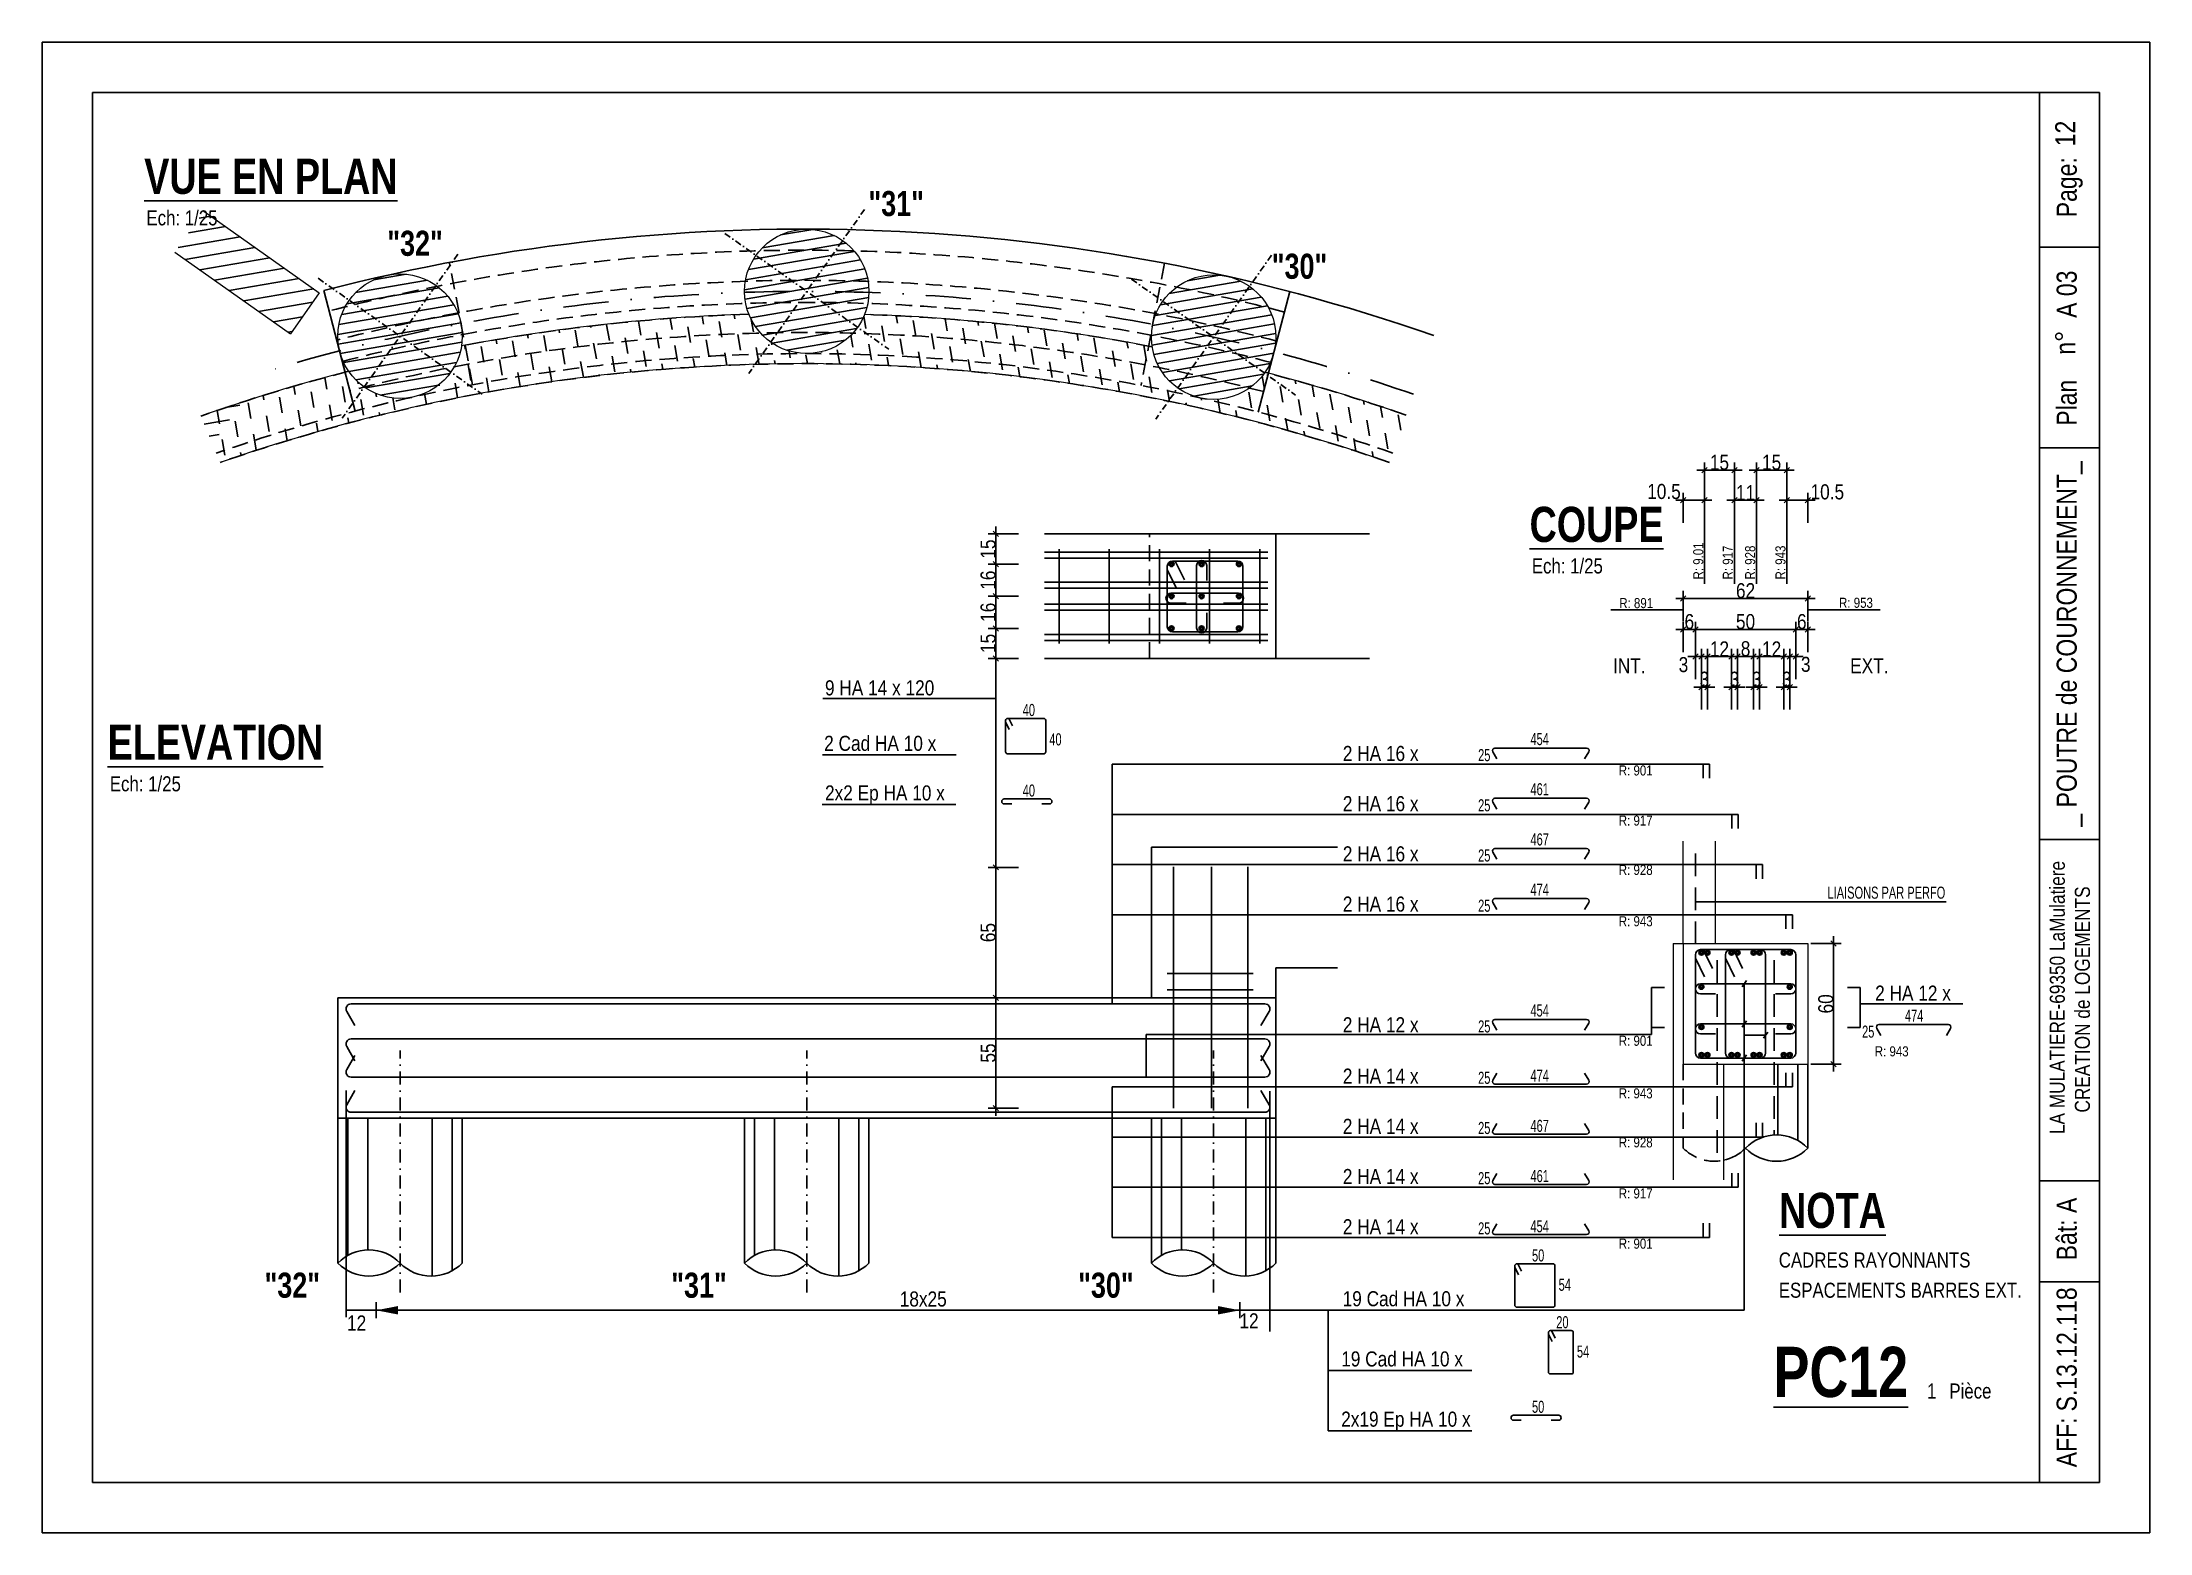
# Model space of a CAD drawing. Header units: centimetres. Extents: x 20328 to 51171, y -21855 to -16644.
# Drawn here: x 49071 to 51171, y -18525 to -17040 of the extents above; entities that cross this region are included whole.
import ezdxf
from ezdxf.enums import TextEntityAlignment as Align

# ---------------------------------------------------------------- set-up
doc = ezdxf.new("R2010")
doc.units = ezdxf.units.CM
doc.header["$LTSCALE"] = 25.4
doc.header["$PDMODE"] = 1
doc.header["$PDSIZE"] = -2
doc.linetypes.add('CACHEX2', pattern=[19.049999999999997, 12.7, -6.35])
doc.linetypes.add('TIRETPTX2', pattern=[50.8, 25.4, -12.7, 0, -12.7])
for name, color, linetype in [('01_cote_gen', 4, 'Continuous'), ('01_fenetres', 171, 'Continuous'), ('01_linteaux', 2, 'Continuous'), ('01_murs_sup', 2, 'CACHEX2'), ('01_poch_murs', 253, 'Continuous'), ('01_texte', 230, 'Continuous'), ('AA_COTES', 2, 'Continuous')]:
    doc.layers.add(name, color=color, linetype=linetype)
doc.layers.add('01_murs_coup', color=5, linetype='Continuous', lineweight=60)
doc.layers.add('01_PIEUX', color=5, linetype='Continuous', lineweight=60)
doc.styles.add('impact', font='impact.ttf')
doc.styles.add('MATTE_TXT', font='arial.ttf')
doc.styles.add('STYLE2', font='ARIALN.TTF')
doc.dimstyles.new('JB25', dxfattribs={"dimscale": 0.1, "dimtxt": 150, "dimasz": 15, "dimexe": 0.1, "dimexo": 0.1, "dimgap": 0.09, "dimtad": 1, "dimdec": 1, "dimlfac": 0.5, "dimdsep": 46, "dimtxsty": 'STYLE2', "dimblk1": 'BOND_G', "dimblk2": 'BOND_D', "dimsah": 1, "dimcen": 1.5, "dimdle": 0.01, "dimse1": 1, "dimse2": 1, "dimclrd": 4, "dimclre": 2, "dimclrt": 6, "dimazin": 2, "dimtfac": 2.333333333333333, "dimtdec": 1, "dimtix": 1, "dimtmove": 2, "dimatfit": 3, "dimldrblk": 'BOND_G', "dimfxl": 1, "dimtolj": 1, "dimtzin": 0, "dimarcsym": 0})
pattern_1 = [(189.7719540376384, (69945.57904699206, -52559.69455251344), (1.616650886203297, -9.386802699116355), [])]
pattern_2 = [(279.7719540376384, (91400.57958971316, -74080.18584103334), (18.33908930886609, -12.95025302152176), [15.875, -15.875])]

msp = doc.modelspace()

# ---------------------------------------------------------------- texts
at = {"layer": '01_texte', "style": 'STYLE2'}
for s, height, p in [('12', 20, (51096.71557602551, -17144.14596243913)), ('Page:', 20, (51098.15801272215, -17214.83097619776)), (' A 03', 20, (51098.15801272215, -17321.47179360955)), ('n%%D', 20, (51096.71557602551, -17351.81494200086)), ('Plan', 20, (51098.15801272215, -17422.49995575947)), (' _ POUTRE de COURONNEMENT_', 20, (51098.15801272215, -17828.22881149357)), ('R: 9.01', 10, (50726.05507898195, -17575.68044752095)), ('R: 917', 10, (50755.47275466502, -17575.68044752095)), ('R: 928', 10, (50777.73476568235, -17575.68044752095)), ('R: 943', 10, (50807.94745838556, -17575.68044752095)), ('LA MULATIERE-69350 LaMulatiere', 15, (51086.29062223702, -18128.215895851)), ('CREATION de LOGEMENTS', 15, (51111.29114873672, -18106.73378490694)), ('Bât: A', 20, (51098.15801272215, -18253.95261178585)), ('S.13.12.118', 20, (51098.15801272215, -18404.45261178585)), ('AFF:', 20, (51098.15801272215, -18460.11683793676))]:
    msp.add_text(s, height=height, rotation=90, dxfattribs=at).set_placement(p)
at = {"layer": '01_texte', "style": 'impact'}
for s, height, p in [('%%UVUE EN PLAN', 35, (49172.70555687262, -17202.04044683534)), ('%%UCOUPE', 35, (50553.01446457834, -17548.80032338909)), ('%%UELEVATION', 35, (49136.21158623969, -17765.81141951011)), ('%%UNOTA', 35, (50801.58768806842, -18232.22200516176)), ('%%UPC12', 50, (50796.07333383791, -18405.09423646965))]:
    msp.add_text(s, height=height, dxfattribs=at).set_placement(p, align=Align.BOTTOM_LEFT)
for s, p in [('"31"', (49921.93042451761, -17221.14724377452)), ('"32"', (49442.54539068774, -17260.75104495942)), ('"30"', (50323.76401090759, -17283.62335116835)), ('"32"', (49320.23491655442, -18298.67646184288)), ('"31"', (49725.45927812639, -18298.6764618429)), ('"30"', (50130.87555942024, -18298.6764618429))]:
    msp.add_text(s, height=25, rotation=359.9999999483067, dxfattribs=at).set_placement(p, align=Align.BOTTOM_CENTER)
at = {"layer": '01_texte', "style": 'MATTE_TXT', "width": 0.8}
for s, p in [('Ech: 1/25', (49210.31506833903, -17227.45280488353)), ('Ech: 1/25', (50590.62397604475, -17574.21268143729)), ('Ech: 1/25', (49173.8210977061, -17791.22377755831)), ('1', (50953.69957684586, -18396.12858281587)), ('Pièce', (50992.21238959453, -18396.12858281587))]:
    msp.add_text(s, height=15, dxfattribs=at).set_placement(p, align=Align.BOTTOM_CENTER)
at = {"layer": '01_texte', "style": 'STYLE2'}
for s, height, p in [('R: 891', 10, (50642.35543752335, -17604.2029418758)), ('R: 953', 10, (50861.3438113969, -17603.8812642887)), ('INT.', 15, (50636.15621245795, -17669.11505020593)), ('EXT.', 15, (50872.39473880062, -17669.11505020593)), ('9 HA 14 x 120', 15, (49850.9914462667, -17691.15091415595)), ('2 Cad HA 10 x', 15, (49850.16889774897, -17746.39775471715)), ('R: 901', 10, (50641.88483853084, -17770.91094694797)), ('2x2 Ep HA 10 x', 15, (49850.99865844105, -17795.82094772571)), ('R: 917', 10, (50641.88483853084, -17820.83164046388)), ('R: 928', 10, (50641.88483853084, -17869.97547306386)), ('R: 943', 10, (50641.88483853084, -17921.14679597246)), ('R: 901', 10, (50641.88483853084, -18040.19698844495)), ('R: 943', 10, (50896.94645908869, -18050.7623857637)), ('R: 943', 10, (50641.88483853084, -18092.58884294023)), ('R: 928', 10, (50641.88483853084, -18141.41752003163)), ('R: 917', 10, (50641.88483853084, -18192.27368743165)), ('R: 901', 10, (50641.88483853084, -18242.35299391574)), ('19 Cad HA 10 x', 15, (50366.74854062829, -18299.70234645421)), ('19 Cad HA 10 x', 15, (50365.32018244827, -18359.67683573062)), ('2x19 Ep HA 10 x', 15, (50365.32018244827, -18419.67683573062))]:
    msp.add_text(s, height=height, dxfattribs=at).set_placement(p)
at = {"layer": '01_texte', "style": 'STYLE2', "width": 0.8}
for s, p in [('40', (50060.22240628062, -17711.71182784077)), ('40', (50086.73556608766, -17740.95136346159)), ('25', (50513.96483998732, -17756.65331105327)), ('454', (50572.22691170368, -17740.6412062265)), ('40', (50060.22240628062, -17791.9646468839)), ('461', (50572.22691170368, -17790.6412062265)), ('25', (50513.96483998732, -17806.65331105327)), ('467', (50572.22691170368, -17840.6412062265)), ('25', (50513.96483998732, -17856.65331105327)), ('474', (50572.22691170368, -17890.6412062265)), ('25', (50513.96483998732, -17906.65331105327)), ('25', (50513.96483998732, -18026.91516326589)), ('454', (50572.22691170368, -18011.08079452223)), ('474', (50945.36301176443, -18016.10476673061)), ('25', (50896.50651376628, -18032.11687155738)), ('25', (50513.96483998732, -18078.09535802104)), ('474', (50572.22691170368, -18075.98435109845)), ('25', (50513.96483998732, -18128.09535802104)), ('467', (50572.22691170368, -18125.98435109845)), ('461', (50572.22691170368, -18175.98435109845)), ('25', (50513.96483998732, -18178.09535802104)), ('25', (50513.96483998732, -18228.09535802104)), ('454', (50572.22691170368, -18225.98435109845)), ('50', (50567.65571239184, -18255.05097073819)), ('54', (50594.16887219888, -18284.290506359)), ('20', (50591.81822686989, -18321.56647815469)), ('54', (50612.39677571125, -18350.80601377551)), ('50', (50567.65571239184, -18405.85508604916))]:
    msp.add_text(s, height=12, dxfattribs=at).set_placement(p, align=Align.RIGHT)
at = {"layer": '01_texte', "style": 'STYLE2'}
for s, p in [('2 HA 16 x', (50442.37417958058, -17756.51188678784)), ('2 HA 16 x', (50442.37417958058, -17806.51188678784)), ('2 HA 16 x', (50442.37417958058, -17856.51188678784)), ('2 HA 16 x', (50442.37417958058, -17906.51188678784)), ('2 HA 12 x', (50972.75105964405, -17995.27016253248)), ('2 HA 12 x', (50442.37417958058, -18026.77373900047)), ('2 HA 14 x', (50442.37417958058, -18077.95393375562)), ('2 HA 14 x', (50442.37417958058, -18127.95393375562)), ('2 HA 14 x', (50442.37417958058, -18177.95393375562)), ('2 HA 14 x', (50442.37417958058, -18227.95393375562)), ('18x25', (49972.29494072037, -18299.95255174445)), ('12', (49393.89688993364, -18323.86008872887)), ('12', (50283.02025450318, -18321.75476444039))]:
    msp.add_text(s, height=15, dxfattribs=at).set_placement(p, align=Align.RIGHT)
at = {"layer": '01_texte', "style": 'STYLE2', "width": 0.8}
msp.add_text('LIAISONS PAR PERFO', height=12, dxfattribs=at).set_placement((50849.86404354661, -17893.67200851987))
at = {"layer": '01_texte', "style": 'MATTE_TXT', "width": 0.8}
for s, p in [('CADRES RAYONNANTS', (50801.30742307868, -18265.62431051844)), ('ESPACEMENTS BARRES EXT.', (50801.30742307868, -18295.72787722453))]:
    msp.add_text(s, height=15, dxfattribs=at).set_placement(p, align=Align.BOTTOM_LEFT)

# ---------------------------------------------------------------- blocks, each defined once
blk = doc.blocks.new('BOND_G')
at = {"layer": 'AA_COTES', "color": 0}
for p, q in [((0, -5), (0, 14.99999999999999)), ((5, 0), (-5, 0)), ((1.767766952966312, 1.767766952966312), (-1.767766952966426, -1.767766952966426))]:
    blk.add_line(p, q, dxfattribs=at)
blk = doc.blocks.new('BOND_D')
at = {"layer": 'AA_COTES', "color": 0}
for p, q in [((5, 0), (-5, 0)), ((-1.767766952966312, -1.767766952966312), (1.767766952966426, 1.767766952966426)), ((0, 5), (0, -15))]:
    blk.add_line(p, q, dxfattribs=at)
blk = doc.blocks.new('*D257')
at = {"layer": '01_cote_gen', "color": 4, "lineweight": -2, "ltscale": 3, "transparency": 16777216}
blk.add_line((50021.20571341252, -18100.94591267376), (50021.20571341252, -17993.94591267376), dxfattribs=at)
at = {"layer": 'Defpoints', "color": 0, "ltscale": 3, "transparency": 16777216}
for p in [(50021.20571341252, -17992.44591267376), (50043.70571341252, -17992.44591267376), (50043.70571341252, -18102.44591267376)]:
    blk.add_point(p, dxfattribs=at)
at = {"layer": '01_cote_gen', "color": 4, "lineweight": -2, "ltscale": 3, "transparency": 16777216, "xscale": 1.5, "yscale": 1.5, "zscale": 1.5}
for name, p, rotation in [('BOND_D', (50021.20571341252, -17992.44591267376), 90), ('BOND_G', (50021.20571341252, -18102.44591267376), 270)]:
    blk.add_blockref(name, p, dxfattribs=dict(at, rotation=rotation))
at = {"layer": '01_cote_gen', "color": 6, "ltscale": 3, "transparency": 16777216, "insert": (50013.56881436751, -18047.44591267376), "char_height": 15, "attachment_point": 5, "rotation": 90, "style": 'STYLE2'}
blk.add_mtext('\\A1;55', dxfattribs=at)
blk = doc.blocks.new('*D258')
at = {"layer": '01_cote_gen', "color": 4, "lineweight": -2, "ltscale": 3, "transparency": 16777216}
blk.add_line((50021.20571341252, -17990.94591267376), (50021.20571341252, -17863.94591267376), dxfattribs=at)
at = {"layer": 'Defpoints', "color": 0, "ltscale": 3, "transparency": 16777216}
for p in [(50021.20571341252, -17862.44591267376), (50043.70571341252, -17862.44591267376), (50043.70571341252, -17992.44591267376)]:
    blk.add_point(p, dxfattribs=at)
at = {"layer": '01_cote_gen', "color": 4, "lineweight": -2, "ltscale": 3, "transparency": 16777216, "xscale": 1.5, "yscale": 1.5, "zscale": 1.5}
for name, p, rotation in [('BOND_D', (50021.20571341252, -17862.44591267376), 90), ('BOND_G', (50021.20571341252, -17992.44591267376), 270)]:
    blk.add_blockref(name, p, dxfattribs=dict(at, rotation=rotation))
at = {"layer": '01_cote_gen', "color": 6, "ltscale": 3, "transparency": 16777216, "insert": (50013.53811859671, -17927.44591267376), "char_height": 15, "attachment_point": 5, "rotation": 90, "style": 'STYLE2'}
blk.add_mtext('\\A1;65', dxfattribs=at)
blk = doc.blocks.new('*D279')
at = {"layer": '01_cote_gen', "color": 4, "lineweight": -2, "ltscale": 3, "transparency": 16777216}
blk.add_line((50021.20571341252, -17652.86484115092), (50021.20571341252, -17625.86484115092), dxfattribs=at)
at = {"layer": 'Defpoints', "color": 0, "ltscale": 3, "transparency": 16777216}
for p in [(50021.20571341252, -17624.36484115092), (50263.95712471929, -17624.36484115092), (50219.29487677512, -17654.36484115092)]:
    blk.add_point(p, dxfattribs=at)
at = {"layer": '01_cote_gen', "color": 4, "lineweight": -2, "ltscale": 3, "transparency": 16777216, "xscale": 1.5, "yscale": 1.5, "zscale": 1.5}
for name, p, rotation in [('BOND_D', (50021.20571341252, -17624.36484115092), 90), ('BOND_G', (50021.20571341252, -17654.36484115092), 270)]:
    blk.add_blockref(name, p, dxfattribs=dict(at, rotation=rotation))
at = {"layer": '01_cote_gen', "color": 6, "ltscale": 3, "transparency": 16777216, "insert": (50013.53811859671, -17639.36484115091), "char_height": 15, "attachment_point": 5, "rotation": 90, "style": 'STYLE2'}
blk.add_mtext('\\A1;15', dxfattribs=at)
blk = doc.blocks.new('*D259')
at = {"layer": '01_cote_gen', "color": 4, "lineweight": -2, "ltscale": 3, "transparency": 16777216}
blk.add_line((50021.20571341252, -17622.86484115092), (50021.20571341252, -17593.86484115092), dxfattribs=at)
at = {"layer": 'Defpoints', "color": 0, "ltscale": 3, "transparency": 16777216}
for p in [(50021.20571341252, -17592.36484115092), (50261.50101005346, -17592.36484115092), (50264.15101997911, -17624.36484115092)]:
    blk.add_point(p, dxfattribs=at)
at = {"layer": '01_cote_gen', "color": 4, "lineweight": -2, "ltscale": 3, "transparency": 16777216, "xscale": 1.5, "yscale": 1.5, "zscale": 1.5}
for name, p, rotation in [('BOND_D', (50021.20571341252, -17592.36484115092), 90), ('BOND_G', (50021.20571341252, -17624.36484115092), 270)]:
    blk.add_blockref(name, p, dxfattribs=dict(at, rotation=rotation))
at = {"layer": '01_cote_gen', "color": 6, "ltscale": 3, "transparency": 16777216, "insert": (50013.53811859671, -17608.36484115091), "char_height": 15, "attachment_point": 5, "rotation": 90, "style": 'STYLE2'}
blk.add_mtext('\\A1;16', dxfattribs=at)
blk = doc.blocks.new('*D280')
at = {"layer": '01_cote_gen', "color": 4, "lineweight": -2, "ltscale": 3, "transparency": 16777216}
blk.add_line((50021.20571341252, -17590.86484115092), (50021.20571341252, -17561.86484115092), dxfattribs=at)
at = {"layer": 'Defpoints', "color": 0, "ltscale": 3, "transparency": 16777216}
for p in [(50021.20571341252, -17560.36484115092), (50198.728754108, -17560.36484115092), (50198.728754108, -17592.36484115092)]:
    blk.add_point(p, dxfattribs=at)
at = {"layer": '01_cote_gen', "color": 4, "lineweight": -2, "ltscale": 3, "transparency": 16777216, "xscale": 1.5, "yscale": 1.5, "zscale": 1.5}
for name, p, rotation in [('BOND_D', (50021.20571341252, -17560.36484115092), 90), ('BOND_G', (50021.20571341252, -17592.36484115092), 270)]:
    blk.add_blockref(name, p, dxfattribs=dict(at, rotation=rotation))
at = {"layer": '01_cote_gen', "color": 6, "ltscale": 3, "transparency": 16777216, "insert": (50013.53811859671, -17576.36484115091), "char_height": 15, "attachment_point": 5, "rotation": 90, "style": 'STYLE2'}
blk.add_mtext('\\A1;16', dxfattribs=at)
blk = doc.blocks.new('*D281')
at = {"layer": '01_cote_gen', "color": 4, "lineweight": -2, "ltscale": 3, "transparency": 16777216}
blk.add_line((50021.20571341252, -17558.86484115092), (50021.20571341252, -17531.86484115092), dxfattribs=at)
at = {"layer": 'Defpoints', "color": 0, "ltscale": 3, "transparency": 16777216}
for p in [(50021.20571341252, -17530.36484115092), (50075.21799407926, -17530.36484115092), (50043.70571341252, -17560.36484115092)]:
    blk.add_point(p, dxfattribs=at)
at = {"layer": '01_cote_gen', "color": 4, "lineweight": -2, "ltscale": 3, "transparency": 16777216, "xscale": 1.5, "yscale": 1.5, "zscale": 1.5}
for name, p, rotation in [('BOND_D', (50021.20571341252, -17530.36484115092), 90), ('BOND_G', (50021.20571341252, -17560.36484115092), 270)]:
    blk.add_blockref(name, p, dxfattribs=dict(at, rotation=rotation))
at = {"layer": '01_cote_gen', "color": 6, "ltscale": 3, "transparency": 16777216, "insert": (50013.53811859671, -17545.36484115091), "char_height": 15, "attachment_point": 5, "rotation": 90, "style": 'STYLE2'}
blk.add_mtext('\\A1;15', dxfattribs=at)
blk = doc.blocks.new('*D260')
at = {"layer": '01_cote_gen', "color": 4, "lineweight": -2, "ltscale": 3, "transparency": 16777216}
blk.add_line((50855.88184490192, -17939.94591267376), (50855.88184490192, -18056.94591267376), dxfattribs=at)
at = {"layer": 'Defpoints', "color": 0, "ltscale": 3, "transparency": 16777216}
for p in [(50750.85125491802, -17938.44591267376), (50750.85125491802, -18058.44591267376), (50855.88184490192, -18058.44591267376)]:
    blk.add_point(p, dxfattribs=at)
at = {"layer": '01_cote_gen', "color": 4, "lineweight": -2, "ltscale": 3, "transparency": 16777216, "xscale": 1.5, "yscale": 1.5, "zscale": 1.5}
for name, p, rotation in [('BOND_G', (50855.88184490192, -17938.44591267376), 90), ('BOND_D', (50855.88184490192, -18058.44591267376), 270)]:
    blk.add_blockref(name, p, dxfattribs=dict(at, rotation=rotation))
at = {"layer": '01_cote_gen', "color": 6, "ltscale": 3, "transparency": 16777216, "insert": (50848.21425008611, -17998.44591267376), "char_height": 15, "attachment_point": 5, "rotation": 90, "style": 'STYLE2'}
blk.add_mtext('\\A1;60', dxfattribs=at)
blk = doc.blocks.new('*D261')
at = {"layer": '01_cote_gen', "color": 4, "lineweight": -2, "ltscale": 3, "transparency": 16777216}
blk.add_line((50707.68990571274, -17594.60079992554), (50828.68990571274, -17594.60079992554), dxfattribs=at)
at = {"layer": 'Defpoints', "color": 0, "ltscale": 3, "transparency": 16777216}
for p in [(50830.18990571274, -17594.60079992554), (50706.18990571274, -17607.01357203558), (50830.18990571274, -17607.01357203558)]:
    blk.add_point(p, dxfattribs=at)
at = {"layer": '01_cote_gen', "color": 4, "lineweight": -2, "ltscale": 3, "transparency": 16777216, "xscale": 1.5, "yscale": 1.5, "zscale": 1.5, "rotation": 180}
blk.add_blockref('BOND_G', (50706.18990571274, -17594.60079992554), dxfattribs=at)
at = {"layer": '01_cote_gen', "color": 4, "lineweight": -2, "ltscale": 3, "transparency": 16777216, "xscale": 1.5, "yscale": 1.5, "zscale": 1.5}
blk.add_blockref('BOND_D', (50830.18990571274, -17594.60079992554), dxfattribs=at)
at = {"layer": '01_cote_gen', "color": 6, "ltscale": 3, "transparency": 16777216, "insert": (50768.18990571274, -17586.93320510971), "char_height": 15, "attachment_point": 5, "style": 'STYLE2'}
blk.add_mtext('\\A1;62', dxfattribs=at)
blk = doc.blocks.new('*D262')
at = {"layer": '01_cote_gen', "color": 4, "lineweight": -2, "ltscale": 3, "transparency": 16777216}
blk.add_line((50719.68990571274, -17625.43000661554), (50816.68990571274, -17625.43000661554), dxfattribs=at)
at = {"layer": 'Defpoints', "color": 0, "ltscale": 3, "transparency": 16777216}
for p in [(50818.18990571274, -17625.43000661554), (50718.18990571274, -17673.30880897983), (50818.18990571274, -17673.30880897983)]:
    blk.add_point(p, dxfattribs=at)
at = {"layer": '01_cote_gen', "color": 4, "lineweight": -2, "ltscale": 3, "transparency": 16777216, "xscale": 1.5, "yscale": 1.5, "zscale": 1.5, "rotation": 180}
blk.add_blockref('BOND_G', (50718.18990571274, -17625.43000661554), dxfattribs=at)
at = {"layer": '01_cote_gen', "color": 4, "lineweight": -2, "ltscale": 3, "transparency": 16777216, "xscale": 1.5, "yscale": 1.5, "zscale": 1.5}
blk.add_blockref('BOND_D', (50818.18990571274, -17625.43000661554), dxfattribs=at)
at = {"layer": '01_cote_gen', "color": 6, "ltscale": 3, "transparency": 16777216, "insert": (50768.18990571274, -17617.76241179971), "char_height": 15, "attachment_point": 5, "style": 'STYLE2'}
blk.add_mtext('\\A1;50', dxfattribs=at)
blk = doc.blocks.new('*D263')
at = {"layer": '01_cote_gen', "color": 4, "lineweight": -2, "ltscale": 3, "transparency": 16777216}
blk.add_line((50719.68990571274, -17652.43645033543), (50722.68990571274, -17652.43645033543), dxfattribs=at)
at = {"layer": 'Defpoints', "color": 0, "ltscale": 3, "transparency": 16777216}
for p in [(50724.18990571274, -17652.43645033543), (50724.18990571274, -17679.96547821794), (50718.18990571274, -17695.06220738211)]:
    blk.add_point(p, dxfattribs=at)
at = {"layer": '01_cote_gen', "color": 4, "lineweight": -2, "ltscale": 3, "transparency": 16777216, "xscale": 1.5, "yscale": 1.5, "zscale": 1.5, "rotation": 180}
blk.add_blockref('BOND_G', (50718.18990571274, -17652.43645033543), dxfattribs=at)
at = {"layer": '01_cote_gen', "color": 4, "lineweight": -2, "ltscale": 3, "transparency": 16777216, "xscale": 1.5, "yscale": 1.5, "zscale": 1.5}
blk.add_blockref('BOND_D', (50724.18990571274, -17652.43645033543), dxfattribs=at)
at = {"layer": '01_cote_gen', "color": 6, "ltscale": 3, "transparency": 16777216, "insert": (50706.31805323325, -17660.57391082233), "char_height": 15, "attachment_point": 5, "style": 'STYLE2'}
blk.add_mtext('\\A1;3', dxfattribs=at)
blk = doc.blocks.new('*D264')
at = {"layer": '01_cote_gen', "color": 4, "lineweight": -2, "ltscale": 3, "transparency": 16777216}
for p, q in [((50722.68990571274, -17682.80701345818), (50721.18990571274, -17682.80701345818)), ((50730.18990571274, -17682.80701345818), (50724.18990571274, -17682.80701345818)), ((50731.68990571274, -17682.80701345818), (50733.18990571274, -17682.80701345818))]:
    blk.add_line(p, q, dxfattribs=at)
at = {"layer": 'Defpoints', "color": 0, "ltscale": 3, "transparency": 16777216}
for p in [(50724.18990571274, -17679.96547821794), (50730.18990571274, -17679.96547821794), (50724.18990571274, -17682.80701345818)]:
    blk.add_point(p, dxfattribs=at)
at = {"layer": '01_cote_gen', "color": 4, "lineweight": -2, "ltscale": 3, "transparency": 16777216, "xscale": 1.5, "yscale": 1.5, "zscale": 1.5}
blk.add_blockref('BOND_D', (50724.18990571274, -17682.80701345818), dxfattribs=at)
at = {"layer": '01_cote_gen', "color": 4, "lineweight": -2, "ltscale": 3, "transparency": 16777216, "xscale": 1.5, "yscale": 1.5, "zscale": 1.5, "rotation": 180}
blk.add_blockref('BOND_G', (50730.18990571274, -17682.80701345818), dxfattribs=at)
at = {"layer": '01_cote_gen', "color": 6, "ltscale": 3, "transparency": 16777216, "insert": (50727.18990571274, -17675.13941864235), "char_height": 15, "attachment_point": 5, "style": 'STYLE2'}
blk.add_mtext('\\A1;3', dxfattribs=at)
blk = doc.blocks.new('*D265')
at = {"layer": '01_cote_gen', "color": 4, "lineweight": -2, "ltscale": 3, "transparency": 16777216}
blk.add_line((50731.68990571274, -17652.43645033543), (50752.68990571274, -17652.43645033543), dxfattribs=at)
at = {"layer": 'Defpoints', "color": 0, "ltscale": 3, "transparency": 16777216}
for p in [(50754.18990571274, -17652.43645033543), (50730.18990571274, -17679.96547821794), (50754.18990571274, -17679.96547821794)]:
    blk.add_point(p, dxfattribs=at)
at = {"layer": '01_cote_gen', "color": 4, "lineweight": -2, "ltscale": 3, "transparency": 16777216, "xscale": 1.5, "yscale": 1.5, "zscale": 1.5, "rotation": 180}
blk.add_blockref('BOND_G', (50730.18990571274, -17652.43645033543), dxfattribs=at)
at = {"layer": '01_cote_gen', "color": 4, "lineweight": -2, "ltscale": 3, "transparency": 16777216, "xscale": 1.5, "yscale": 1.5, "zscale": 1.5}
blk.add_blockref('BOND_D', (50754.18990571274, -17652.43645033543), dxfattribs=at)
at = {"layer": '01_cote_gen', "color": 6, "ltscale": 3, "transparency": 16777216, "insert": (50742.18990571274, -17644.89675456463), "char_height": 15, "attachment_point": 5, "style": 'STYLE2'}
blk.add_mtext('\\A1;12', dxfattribs=at)
blk = doc.blocks.new('*D266')
at = {"layer": '01_cote_gen', "color": 4, "lineweight": -2, "ltscale": 3, "transparency": 16777216}
for p, q in [((50752.68990571274, -17682.80701345818), (50751.18990571274, -17682.80701345818)), ((50760.18990571274, -17682.80701345818), (50754.18990571274, -17682.80701345818)), ((50761.68990571274, -17682.80701345818), (50763.18990571274, -17682.80701345818))]:
    blk.add_line(p, q, dxfattribs=at)
at = {"layer": 'Defpoints', "color": 0, "ltscale": 3, "transparency": 16777216}
for p in [(50754.18990571274, -17679.96547821794), (50760.18990571274, -17679.96547821794), (50754.18990571274, -17682.80701345818)]:
    blk.add_point(p, dxfattribs=at)
at = {"layer": '01_cote_gen', "color": 4, "lineweight": -2, "ltscale": 3, "transparency": 16777216, "xscale": 1.5, "yscale": 1.5, "zscale": 1.5}
blk.add_blockref('BOND_D', (50754.18990571274, -17682.80701345818), dxfattribs=at)
at = {"layer": '01_cote_gen', "color": 4, "lineweight": -2, "ltscale": 3, "transparency": 16777216, "xscale": 1.5, "yscale": 1.5, "zscale": 1.5, "rotation": 180}
blk.add_blockref('BOND_G', (50760.18990571274, -17682.80701345818), dxfattribs=at)
at = {"layer": '01_cote_gen', "color": 6, "ltscale": 3, "transparency": 16777216, "insert": (50757.18990571274, -17675.13941864235), "char_height": 15, "attachment_point": 5, "style": 'STYLE2'}
blk.add_mtext('\\A1;3', dxfattribs=at)
blk = doc.blocks.new('*D267')
at = {"layer": '01_cote_gen', "color": 4, "lineweight": -2, "ltscale": 3, "transparency": 16777216}
for p, q in [((50774.68990571274, -17682.80701345818), (50773.18990571274, -17682.80701345818)), ((50782.18990571274, -17682.80701345818), (50776.18990571274, -17682.80701345818)), ((50783.68990571274, -17682.80701345818), (50785.18990571274, -17682.80701345818))]:
    blk.add_line(p, q, dxfattribs=at)
at = {"layer": 'Defpoints', "color": 0, "ltscale": 3, "transparency": 16777216}
for p in [(50776.18990571274, -17679.96547821794), (50782.18990571274, -17679.96547821794), (50776.18990571274, -17682.80701345818)]:
    blk.add_point(p, dxfattribs=at)
at = {"layer": '01_cote_gen', "color": 4, "lineweight": -2, "ltscale": 3, "transparency": 16777216, "xscale": 1.5, "yscale": 1.5, "zscale": 1.5}
blk.add_blockref('BOND_D', (50776.18990571274, -17682.80701345818), dxfattribs=at)
at = {"layer": '01_cote_gen', "color": 4, "lineweight": -2, "ltscale": 3, "transparency": 16777216, "xscale": 1.5, "yscale": 1.5, "zscale": 1.5, "rotation": 180}
blk.add_blockref('BOND_G', (50782.18990571274, -17682.80701345818), dxfattribs=at)
at = {"layer": '01_cote_gen', "color": 6, "ltscale": 3, "transparency": 16777216, "insert": (50779.18990571274, -17675.13941864235), "char_height": 15, "attachment_point": 5, "style": 'STYLE2'}
blk.add_mtext('\\A1;3', dxfattribs=at)
blk = doc.blocks.new('*D268')
at = {"layer": '01_cote_gen', "color": 4, "lineweight": -2, "ltscale": 3, "transparency": 16777216}
for p, q in [((50804.68990571274, -17682.80701345818), (50803.18990571274, -17682.80701345818)), ((50812.18990571274, -17682.80701345818), (50806.18990571274, -17682.80701345818)), ((50813.68990571274, -17682.80701345818), (50815.18990571274, -17682.80701345818))]:
    blk.add_line(p, q, dxfattribs=at)
at = {"layer": 'Defpoints', "color": 0, "ltscale": 3, "transparency": 16777216}
for p in [(50806.18990571274, -17679.96547821794), (50812.18990571274, -17679.96547821794), (50806.18990571274, -17682.80701345818)]:
    blk.add_point(p, dxfattribs=at)
at = {"layer": '01_cote_gen', "color": 4, "lineweight": -2, "ltscale": 3, "transparency": 16777216, "xscale": 1.5, "yscale": 1.5, "zscale": 1.5}
blk.add_blockref('BOND_D', (50806.18990571274, -17682.80701345818), dxfattribs=at)
at = {"layer": '01_cote_gen', "color": 4, "lineweight": -2, "ltscale": 3, "transparency": 16777216, "xscale": 1.5, "yscale": 1.5, "zscale": 1.5, "rotation": 180}
blk.add_blockref('BOND_G', (50812.18990571274, -17682.80701345818), dxfattribs=at)
at = {"layer": '01_cote_gen', "color": 6, "ltscale": 3, "transparency": 16777216, "insert": (50809.18990571274, -17675.13941864235), "char_height": 15, "attachment_point": 5, "style": 'STYLE2'}
blk.add_mtext('\\A1;3', dxfattribs=at)
blk = doc.blocks.new('*D269')
at = {"layer": '01_cote_gen', "color": 4, "lineweight": -2, "ltscale": 3, "transparency": 16777216}
blk.add_line((50761.68990571274, -17652.43645033543), (50774.68990571274, -17652.43645033543), dxfattribs=at)
at = {"layer": 'Defpoints', "color": 0, "ltscale": 3, "transparency": 16777216}
for p in [(50776.18990571274, -17652.43645033543), (50760.18990571274, -17688.54674889208), (50776.18990571274, -17688.54674889208)]:
    blk.add_point(p, dxfattribs=at)
at = {"layer": '01_cote_gen', "color": 4, "lineweight": -2, "ltscale": 3, "transparency": 16777216, "xscale": 1.5, "yscale": 1.5, "zscale": 1.5, "rotation": 180}
blk.add_blockref('BOND_G', (50760.18990571274, -17652.43645033543), dxfattribs=at)
at = {"layer": '01_cote_gen', "color": 4, "lineweight": -2, "ltscale": 3, "transparency": 16777216, "xscale": 1.5, "yscale": 1.5, "zscale": 1.5}
blk.add_blockref('BOND_D', (50776.18990571274, -17652.43645033543), dxfattribs=at)
at = {"layer": '01_cote_gen', "color": 6, "ltscale": 3, "transparency": 16777216, "insert": (50768.18990571274, -17644.7688555196), "char_height": 15, "attachment_point": 5, "style": 'STYLE2'}
blk.add_mtext('\\A1;8', dxfattribs=at)
blk = doc.blocks.new('*D270')
at = {"layer": '01_cote_gen', "color": 4, "lineweight": -2, "ltscale": 3, "transparency": 16777216}
blk.add_line((50783.68990571274, -17652.43645033543), (50804.68990571274, -17652.43645033543), dxfattribs=at)
at = {"layer": 'Defpoints', "color": 0, "ltscale": 3, "transparency": 16777216}
for p in [(50806.18990571274, -17652.43645033543), (50782.18990571274, -17687.71910072818), (50806.18990571274, -17687.71910072818)]:
    blk.add_point(p, dxfattribs=at)
at = {"layer": '01_cote_gen', "color": 4, "lineweight": -2, "ltscale": 3, "transparency": 16777216, "xscale": 1.5, "yscale": 1.5, "zscale": 1.5, "rotation": 180}
blk.add_blockref('BOND_G', (50782.18990571274, -17652.43645033543), dxfattribs=at)
at = {"layer": '01_cote_gen', "color": 4, "lineweight": -2, "ltscale": 3, "transparency": 16777216, "xscale": 1.5, "yscale": 1.5, "zscale": 1.5}
blk.add_blockref('BOND_D', (50806.18990571274, -17652.43645033543), dxfattribs=at)
at = {"layer": '01_cote_gen', "color": 6, "ltscale": 3, "transparency": 16777216, "insert": (50794.18990571274, -17644.89675456463), "char_height": 15, "attachment_point": 5, "style": 'STYLE2'}
blk.add_mtext('\\A1;12', dxfattribs=at)
blk = doc.blocks.new('*D271')
at = {"layer": '01_cote_gen', "color": 4, "lineweight": -2, "ltscale": 3, "transparency": 16777216}
blk.add_line((50813.68990571274, -17652.43645033543), (50816.68990571274, -17652.43645033543), dxfattribs=at)
at = {"layer": 'Defpoints', "color": 0, "ltscale": 3, "transparency": 16777216}
for p in [(50818.18990571274, -17647.93000661554), (50818.18990571274, -17652.43645033543), (50812.18990571274, -17690.30701345818)]:
    blk.add_point(p, dxfattribs=at)
at = {"layer": '01_cote_gen', "color": 4, "lineweight": -2, "ltscale": 3, "transparency": 16777216, "xscale": 1.5, "yscale": 1.5, "zscale": 1.5, "rotation": 180}
blk.add_blockref('BOND_G', (50812.18990571274, -17652.43645033543), dxfattribs=at)
at = {"layer": '01_cote_gen', "color": 4, "lineweight": -2, "ltscale": 3, "transparency": 16777216, "xscale": 1.5, "yscale": 1.5, "zscale": 1.5}
blk.add_blockref('BOND_D', (50818.18990571274, -17652.43645033543), dxfattribs=at)
at = {"layer": '01_cote_gen', "color": 6, "ltscale": 3, "transparency": 16777216, "insert": (50828.16372265636, -17660.3268995486), "char_height": 15, "attachment_point": 5, "style": 'STYLE2'}
blk.add_mtext('\\A1;3', dxfattribs=at)
blk = doc.blocks.new('*D272')
at = {"layer": '01_cote_gen', "color": 4, "lineweight": -2, "ltscale": 3, "transparency": 16777216}
blk.add_line((50819.68990571274, -17625.43000661554), (50828.68990571274, -17625.43000661554), dxfattribs=at)
at = {"layer": 'Defpoints', "color": 0, "ltscale": 3, "transparency": 16777216}
for p in [(50830.18990571274, -17617.10079992554), (50818.18990571274, -17632.93000661554), (50830.18990571274, -17625.43000661554)]:
    blk.add_point(p, dxfattribs=at)
at = {"layer": '01_cote_gen', "color": 4, "lineweight": -2, "ltscale": 3, "transparency": 16777216, "xscale": 1.5, "yscale": 1.5, "zscale": 1.5, "rotation": 180}
blk.add_blockref('BOND_G', (50818.18990571274, -17625.43000661554), dxfattribs=at)
at = {"layer": '01_cote_gen', "color": 4, "lineweight": -2, "ltscale": 3, "transparency": 16777216, "xscale": 1.5, "yscale": 1.5, "zscale": 1.5}
blk.add_blockref('BOND_D', (50830.18990571274, -17625.43000661554), dxfattribs=at)
at = {"layer": '01_cote_gen', "color": 6, "ltscale": 3, "transparency": 16777216, "insert": (50824.18990571274, -17617.76241179971), "char_height": 15, "attachment_point": 5, "style": 'STYLE2'}
blk.add_mtext('\\A1;6', dxfattribs=at)
blk = doc.blocks.new('*D273')
at = {"layer": '01_cote_gen', "color": 4, "lineweight": -2, "ltscale": 3, "transparency": 16777216}
blk.add_line((50707.68990571274, -17625.43000661554), (50716.68990571274, -17625.43000661554), dxfattribs=at)
at = {"layer": 'Defpoints', "color": 0, "ltscale": 3, "transparency": 16777216}
for p in [(50706.18990571274, -17617.10079992554), (50718.18990571274, -17625.43000661554), (50718.18990571274, -17632.93000661554)]:
    blk.add_point(p, dxfattribs=at)
at = {"layer": '01_cote_gen', "color": 4, "lineweight": -2, "ltscale": 3, "transparency": 16777216, "xscale": 1.5, "yscale": 1.5, "zscale": 1.5, "rotation": 180}
blk.add_blockref('BOND_G', (50706.18990571274, -17625.43000661554), dxfattribs=at)
at = {"layer": '01_cote_gen', "color": 4, "lineweight": -2, "ltscale": 3, "transparency": 16777216, "xscale": 1.5, "yscale": 1.5, "zscale": 1.5}
blk.add_blockref('BOND_D', (50718.18990571274, -17625.43000661554), dxfattribs=at)
at = {"layer": '01_cote_gen', "color": 6, "ltscale": 3, "transparency": 16777216, "insert": (50712.18990571274, -17617.76241179971), "char_height": 15, "attachment_point": 5, "style": 'STYLE2'}
blk.add_mtext('\\A1;6', dxfattribs=at)
blk = doc.blocks.new('*D274')
at = {"layer": '01_cote_gen', "color": 4, "lineweight": -2, "ltscale": 3, "transparency": 16777216}
blk.add_line((50707.68990571274, -17496.75905300649), (50725.68990571274, -17496.75905300649), dxfattribs=at)
at = {"layer": 'Defpoints', "color": 0, "ltscale": 3, "transparency": 16777216}
for p in [(50727.18990571274, -17496.75905300649), (50727.18990571274, -17517.27276646257), (50706.18990571274, -17587.10079992568)]:
    blk.add_point(p, dxfattribs=at)
at = {"layer": '01_cote_gen', "color": 4, "lineweight": -2, "ltscale": 3, "transparency": 16777216, "xscale": 1.5, "yscale": 1.5, "zscale": 1.5, "rotation": 180}
blk.add_blockref('BOND_G', (50706.18990571274, -17496.75905300649), dxfattribs=at)
at = {"layer": '01_cote_gen', "color": 4, "lineweight": -2, "ltscale": 3, "transparency": 16777216, "xscale": 1.5, "yscale": 1.5, "zscale": 1.5}
blk.add_blockref('BOND_D', (50727.18990571274, -17496.75905300649), dxfattribs=at)
at = {"layer": '01_cote_gen', "color": 6, "ltscale": 3, "transparency": 16777216, "insert": (50686.9120138586, -17488.11245507752), "char_height": 15, "attachment_point": 5, "style": 'STYLE2'}
blk.add_mtext('\\A1;10.5', dxfattribs=at)
blk = doc.blocks.new('*D275')
at = {"layer": '01_cote_gen', "color": 4, "lineweight": -2, "ltscale": 3, "transparency": 16777216}
blk.add_line((50728.68990571274, -17466.75905300649), (50755.68990571274, -17466.75905300649), dxfattribs=at)
at = {"layer": 'Defpoints', "color": 0, "ltscale": 3, "transparency": 16777216}
for p in [(50757.18990571274, -17466.75905300649), (50727.18990571274, -17526.78610929954), (50757.18990571274, -17526.78610929954)]:
    blk.add_point(p, dxfattribs=at)
at = {"layer": '01_cote_gen', "color": 4, "lineweight": -2, "ltscale": 3, "transparency": 16777216, "xscale": 1.5, "yscale": 1.5, "zscale": 1.5, "rotation": 180}
blk.add_blockref('BOND_G', (50727.18990571274, -17466.75905300649), dxfattribs=at)
at = {"layer": '01_cote_gen', "color": 4, "lineweight": -2, "ltscale": 3, "transparency": 16777216, "xscale": 1.5, "yscale": 1.5, "zscale": 1.5}
blk.add_blockref('BOND_D', (50757.18990571274, -17466.75905300649), dxfattribs=at)
at = {"layer": '01_cote_gen', "color": 6, "ltscale": 3, "transparency": 16777216, "insert": (50742.18990571274, -17459.09145819067), "char_height": 15, "attachment_point": 5, "style": 'STYLE2'}
blk.add_mtext('\\A1;15', dxfattribs=at)
blk = doc.blocks.new('*D276')
at = {"layer": '01_cote_gen', "color": 4, "lineweight": -2, "ltscale": 3, "transparency": 16777216}
blk.add_line((50758.68990571274, -17496.75905300649), (50777.68990571274, -17496.75905300649), dxfattribs=at)
at = {"layer": 'Defpoints', "color": 0, "ltscale": 3, "transparency": 16777216}
for p in [(50779.18990571274, -17496.75905300649), (50757.18990571274, -17517.27276646257), (50779.18990571274, -17517.27276646257)]:
    blk.add_point(p, dxfattribs=at)
at = {"layer": '01_cote_gen', "color": 4, "lineweight": -2, "ltscale": 3, "transparency": 16777216, "xscale": 1.5, "yscale": 1.5, "zscale": 1.5, "rotation": 180}
blk.add_blockref('BOND_G', (50757.18990571274, -17496.75905300649), dxfattribs=at)
at = {"layer": '01_cote_gen', "color": 4, "lineweight": -2, "ltscale": 3, "transparency": 16777216, "xscale": 1.5, "yscale": 1.5, "zscale": 1.5}
blk.add_blockref('BOND_D', (50779.18990571274, -17496.75905300649), dxfattribs=at)
at = {"layer": '01_cote_gen', "color": 6, "ltscale": 3, "transparency": 16777216, "insert": (50768.18990571274, -17489.21935723569), "char_height": 15, "attachment_point": 5, "style": 'STYLE2'}
blk.add_mtext('\\A1;11', dxfattribs=at)
blk = doc.blocks.new('*D277')
at = {"layer": '01_cote_gen', "color": 4, "lineweight": -2, "ltscale": 3, "transparency": 16777216}
blk.add_line((50780.68990571274, -17466.75905300649), (50807.68990571274, -17466.75905300649), dxfattribs=at)
at = {"layer": 'Defpoints', "color": 0, "ltscale": 3, "transparency": 16777216}
for p in [(50809.18990571274, -17466.75905300649), (50779.18990571274, -17519.86836802342), (50809.18990571274, -17526.78610929954)]:
    blk.add_point(p, dxfattribs=at)
at = {"layer": '01_cote_gen', "color": 4, "lineweight": -2, "ltscale": 3, "transparency": 16777216, "xscale": 1.5, "yscale": 1.5, "zscale": 1.5, "rotation": 180}
blk.add_blockref('BOND_G', (50779.18990571274, -17466.75905300649), dxfattribs=at)
at = {"layer": '01_cote_gen', "color": 4, "lineweight": -2, "ltscale": 3, "transparency": 16777216, "xscale": 1.5, "yscale": 1.5, "zscale": 1.5}
blk.add_blockref('BOND_D', (50809.18990571274, -17466.75905300649), dxfattribs=at)
at = {"layer": '01_cote_gen', "color": 6, "ltscale": 3, "transparency": 16777216, "insert": (50794.18990571274, -17459.09145819067), "char_height": 15, "attachment_point": 5, "style": 'STYLE2'}
blk.add_mtext('\\A1;15', dxfattribs=at)
blk = doc.blocks.new('*D278')
at = {"layer": '01_cote_gen', "color": 4, "lineweight": -2, "ltscale": 3, "transparency": 16777216}
blk.add_line((50810.68990571274, -17496.75905300649), (50828.68990571274, -17496.75905300649), dxfattribs=at)
at = {"layer": 'Defpoints', "color": 0, "ltscale": 3, "transparency": 16777216}
for p in [(50809.18990571274, -17479.74571016952), (50830.18990571274, -17496.75905300649), (50830.18990571274, -17587.10079992568)]:
    blk.add_point(p, dxfattribs=at)
at = {"layer": '01_cote_gen', "color": 4, "lineweight": -2, "ltscale": 3, "transparency": 16777216, "xscale": 1.5, "yscale": 1.5, "zscale": 1.5, "rotation": 180}
blk.add_blockref('BOND_G', (50809.18990571274, -17496.75905300649), dxfattribs=at)
at = {"layer": '01_cote_gen', "color": 4, "lineweight": -2, "ltscale": 3, "transparency": 16777216, "xscale": 1.5, "yscale": 1.5, "zscale": 1.5}
blk.add_blockref('BOND_D', (50830.18990571274, -17496.75905300649), dxfattribs=at)
at = {"layer": '01_cote_gen', "color": 6, "ltscale": 3, "transparency": 16777216, "insert": (50849.663771785, -17488.50407465273), "char_height": 15, "attachment_point": 5, "style": 'STYLE2'}
blk.add_mtext('\\A1;10.5', dxfattribs=at)

# ---------------------------------------------------------------- dimensions: what is measured, and where the dimension line sits
at = {"layer": '01_cote_gen', "ltscale": 3}
for base, p1, p2, picture, middle in [((50757.18990571274, -17466.75905300649), (50727.18990571274, -17526.78610929954), (50757.18990571274, -17526.78610929954), '*D275', (50742.18990571274, -17459.09145819067)), ((50809.18990571274, -17466.75905300649), (50779.18990571274, -17519.86836802342), (50809.18990571274, -17526.78610929954), '*D277', (50794.18990571274, -17459.09145819067)), ((50779.18990571274, -17496.75905300649), (50757.18990571274, -17517.27276646257), (50779.18990571274, -17517.27276646257), '*D276', (50768.18990571274, -17489.21935723569)), ((50830.18990571274, -17594.60079992554), (50706.18990571274, -17607.01357203558), (50830.18990571274, -17607.01357203558), '*D261', (50768.18990571274, -17586.93320510971)), ((50718.18990571274, -17625.43000661554), (50706.18990571274, -17617.10079992554), (50718.18990571274, -17632.93000661554), '*D273', (50712.18990571274, -17617.76241179971)), ((50818.18990571274, -17625.43000661554), (50718.18990571274, -17673.30880897983), (50818.18990571274, -17673.30880897983), '*D262', (50768.18990571274, -17617.76241179971)), ((50830.18990571274, -17625.43000661554), (50818.18990571274, -17632.93000661554), (50830.18990571274, -17617.10079992554), '*D272', (50824.18990571274, -17617.76241179971)), ((50754.18990571274, -17652.43645033543), (50730.18990571274, -17679.96547821794), (50754.18990571274, -17679.96547821794), '*D265', (50742.18990571274, -17644.89675456463)), ((50776.18990571274, -17652.43645033543), (50760.18990571274, -17688.54674889208), (50776.18990571274, -17688.54674889208), '*D269', (50768.18990571274, -17644.7688555196)), ((50806.18990571274, -17652.43645033543), (50782.18990571274, -17687.71910072818), (50806.18990571274, -17687.71910072818), '*D270', (50794.18990571274, -17644.89675456463)), ((50724.18990571274, -17682.80701345818), (50730.18990571274, -17679.96547821794), (50724.18990571274, -17679.96547821794), '*D264', (50727.18990571274, -17675.13941864235)), ((50754.18990571274, -17682.80701345818), (50760.18990571274, -17679.96547821794), (50754.18990571274, -17679.96547821794), '*D266', (50757.18990571274, -17675.13941864235)), ((50776.18990571274, -17682.80701345818), (50782.18990571274, -17679.96547821794), (50776.18990571274, -17679.96547821794), '*D267', (50779.18990571274, -17675.13941864235)), ((50806.18990571274, -17682.80701345818), (50812.18990571274, -17679.96547821794), (50806.18990571274, -17679.96547821794), '*D268', (50809.18990571274, -17675.13941864235))]:
    dim = msp.add_linear_dim(base=base, p1=p1, p2=p2, dimstyle='JB25', dxfattribs=at)
    dim.commit()
    dim.dimension.update_dxf_attribs({"geometry": picture, "text_midpoint": middle})
for base, p1, p2, picture, middle in [((50727.18990571274, -17496.75905300649), (50706.18990571274, -17587.10079992568), (50727.18990571274, -17517.27276646257), '*D274', (50686.9120138586, -17488.11245507752)), ((50830.18990571274, -17496.75905300649), (50809.18990571274, -17479.74571016952), (50830.18990571274, -17587.10079992568), '*D278', (50849.663771785, -17488.50407465273)), ((50724.18990571274, -17652.43645033543), (50718.18990571274, -17695.06220738211), (50724.18990571274, -17679.96547821794), '*D263', (50706.31805323325, -17660.57391082233)), ((50818.18990571274, -17652.43645033543), (50812.18990571274, -17690.30701345818), (50818.18990571274, -17647.93000661554), '*D271', (50828.16372265636, -17660.3268995486))]:
    dim = msp.add_linear_dim(base=base, p1=p1, p2=p2, dimstyle='JB25', dxfattribs=at)
    dim.commit()
    dim.dimension.update_dxf_attribs({"geometry": picture, "text_midpoint": middle, "dimtype": 160})
for base, p1, p2, picture, middle in [((50021.20571341252, -17530.36484115092), (50043.70571341252, -17560.36484115092), (50075.21799407926, -17530.36484115092), '*D281', (50013.53811859671, -17545.36484115091)), ((50021.20571341252, -17560.36484115092), (50198.728754108, -17592.36484115092), (50198.728754108, -17560.36484115092), '*D280', (50013.53811859671, -17576.36484115091)), ((50021.20571341252, -17592.36484115092), (50264.15101997911, -17624.36484115092), (50261.50101005346, -17592.36484115092), '*D259', (50013.53811859671, -17608.36484115091)), ((50021.20571341252, -17624.36484115092), (50219.29487677512, -17654.36484115092), (50263.95712471929, -17624.36484115092), '*D279', (50013.53811859671, -17639.36484115091)), ((50021.20571341252, -17862.44591267376), (50043.70571341252, -17992.44591267376), (50043.70571341252, -17862.44591267376), '*D258', (50013.53811859671, -17927.44591267376)), ((50855.88184490192, -18058.44591267376), (50750.85125491802, -17938.44591267376), (50750.85125491802, -18058.44591267376), '*D260', (50848.21425008611, -17998.44591267376)), ((50021.20571341252, -17992.44591267376), (50043.70571341252, -18102.44591267376), (50043.70571341252, -17992.44591267376), '*D257', (50013.56881436751, -18047.44591267376))]:
    dim = msp.add_linear_dim(base=base, p1=p1, p2=p2, angle=90, dimstyle='JB25', dxfattribs=at)
    dim.commit()
    dim.dimension.update_dxf_attribs({"geometry": picture, "text_midpoint": middle})

# ---------------------------------------------------------------- hatches: boundary and pattern name
at = {"layer": '01_murs_sup', "ltscale": 3}
h = msp.add_hatch(dxfattribs=at)
h.set_pattern_fill('DASH', color=256, scale=5, angle=279.7719540376384)
h.set_pattern_definition(pattern_2)
edge = h.paths.add_edge_path()
edge.add_line((49229.15387247226, -17412.88973046235), (49248.22865531177, -17459.19008159755))
edge.add_arc((49830.88830673661, -19132.65706083603), 1772.000000000036, 430.8031515004685, 469.1968484995317, ccw=False)
edge.add_line((50413.54795816145, -17459.19008159755), (50429.98869324681, -17411.97035870708))
edge.add_arc((49830.88830674028, -19132.65706082396), 1821.999999987415, 430.8031515004523, 435.4258155271214)
edge.add_arc((50238.228754108, -17334.22474540515), 62.00000000000363, 188.911239234014, 325.5647126333642, ccw=False)
edge.add_arc((49830.8883067362, -19132.65706083961), 1822.000000003618, 439.0501363402869, 448.1282236310857)
edge.add_arc((49832.81247281315, -17288.65806474439), 62.00000000109045, 324.77195403773254, 338.2533774456413, ccw=False)
edge.add_arc((49832.81247281411, -17288.65806474494), 61.99999999998545, 201.6270492187268, 324.7719540376384, ccw=False)
edge.add_arc((49830.88830673658, -19132.65706083606), 1822.000000000056, 451.7522030334052, 460.8212534282713)
edge.add_arc((49427.58811124219, -17333.30024455021), 62.00000000000039, 324.7719540376451, 350.946407242943, ccw=False)
edge.add_arc((49427.58811124219, -17333.30024455016), 62.0000000000291, 214.3200790159704, 324.7719540376384, ccw=False)
edge.add_arc((49830.88830673668, -19132.65706083618), 1822.000000000184, 464.4452328305836, 469.2845809839282)
h = msp.add_hatch(dxfattribs=at)
h.set_pattern_fill('DASH', color=256, scale=5, angle=279.7719540376384)
h.set_pattern_definition(pattern_2)
edge = h.paths.add_edge_path()
edge.add_line((49229.15387247226, -17412.88973046235), (49248.22865531177, -17459.19008159755))
edge.add_arc((49830.88830673661, -19132.65706083603), 1772.000000000036, 430.8031515004685, 469.1968484995317, ccw=False)
edge.add_line((50413.54795816145, -17459.19008159755), (50429.98869324679, -17411.97035870707))
edge.add_arc((49830.88830673879, -19132.65706082906), 1821.999999992736, 430.8031515004614, 435.4258155271166)
edge.add_arc((50238.228754108, -17334.22474540515), 62.00000000000363, 188.911239234014, 325.5647126333642, ccw=False)
edge.add_arc((49830.8883067362, -19132.65706083961), 1822.000000003618, 439.0501363402869, 448.1282236310857)
edge.add_arc((49832.81247281315, -17288.65806474439), 62.00000000109045, 324.77195403773254, 338.2533774456413, ccw=False)
edge.add_arc((49832.81247281411, -17288.65806474494), 61.99999999998545, 201.6270492187268, 324.7719540376384, ccw=False)
edge.add_arc((49830.88830673658, -19132.65706083606), 1822.000000000056, 451.7522030334052, 460.8212534282713)
edge.add_arc((49427.58811124219, -17333.30024455021), 62.00000000000039, 324.7719540376451, 350.946407242943, ccw=False)
edge.add_arc((49427.58811124219, -17333.30024455016), 62.0000000000291, 214.3200790159704, 324.7719540376384, ccw=False)
edge.add_arc((49830.88830673668, -19132.65706083618), 1822.000000000184, 464.4452328305836, 469.2845809839282)
at = {"layer": '01_poch_murs', "ltscale": 3}
h = msp.add_hatch(dxfattribs=at)
h.set_pattern_fill('ANSI31', color=256, scale=4, angle=144.7719540376384)
h.set_pattern_definition([(189.7719540376384, (75039.63777178436, -62526.81300751203), (2.155534514937729, -12.51573693215514), [])])
edge = h.paths.add_edge_path()
edge.add_line((49229.15387247225, -17412.88973046232), (49240.67032903338, -17440.84370441316))
edge.add_line((49240.67032903338, -17440.84370441316), (49270.15688539045, -17399.08725459365))
edge.add_arc((49830.88830674384, -19132.65706085674), 1822.000000021967, 467.9240481986909, 469.2845809839276)
h.paths.add_polyline_path([(49232.14345015665, -17208.87696750505), (49203.3018384099, -17249.72009950849), (49318.29255620916, -17330.92145392399), (49347.13416795594, -17290.07832192058)])
at = {"layer": '01_poch_murs'}
h = msp.add_hatch(dxfattribs=at)
h.set_pattern_fill('ANSI31', color=256, scale=3, angle=144.7719540376384)
h.set_pattern_definition([(189.7719540376384, (69540.16276569816, -52514.1278718532), (1.616650886203297, -9.386802699116355), [])])
h.paths.add_polyline_path([(49797.04887424812, -17339.30354842916, 0.4142135623730951), (49883.45795649836, -17324.42166331092), (49832.81247281413, -17288.65806474493)])
h.paths.add_polyline_path([(49832.81247281413, -17288.65806474493), (49883.45795649836, -17324.42166331092, 0.4142135623730951), (49868.57607138011, -17238.01258106068)])
h.paths.add_polyline_path([(49797.04887424812, -17339.30354842916), (49832.81247281413, -17288.65806474493), (49782.16698912988, -17252.89446617893, 0.4142135623730951)])
h.paths.add_polyline_path([(49782.16698912988, -17252.89446617893), (49832.81247281413, -17288.65806474493), (49868.57607138011, -17238.01258106068, 0.4142135623730951)])
h = msp.add_hatch(dxfattribs=at)
h.set_pattern_fill('ANSI31', color=256, scale=3, angle=144.7719540376384)
h.set_pattern_definition([(189.7719540376384, (69134.93840412624, -52558.77005165846), (1.616650886203297, -9.386802699116355), [])])
h.paths.add_polyline_path([(49391.82451267619, -17383.94572823444, 0.4142135623730951), (49478.23359492642, -17369.06384311621), (49427.58811124218, -17333.30024455021)])
h.paths.add_polyline_path([(49427.58811124218, -17333.30024455021), (49478.23359492642, -17369.06384311621, 0.4142135623730951), (49463.35170980818, -17282.65476086597)])
h.paths.add_polyline_path([(49391.82451267619, -17383.94572823444), (49427.58811124218, -17333.30024455021), (49376.94262755795, -17297.5366459842, 0.4142135623730951)])
h.paths.add_polyline_path([(49376.94262755795, -17297.5366459842), (49427.58811124218, -17333.30024455021), (49463.35170980818, -17282.65476086597, 0.4142135623730951)])
h = msp.add_hatch(dxfattribs=at)
h.set_pattern_fill('ANSI31', color=256, scale=3, angle=144.7719540376384)
h.set_pattern_definition(pattern_1)
h.paths.add_polyline_path([(50202.465155542, -17384.87022908941, 0.4142135623730951), (50288.87423779223, -17369.98834397117), (50238.22875410799, -17334.22474540518)])
h.paths.add_polyline_path([(50238.22875410799, -17334.22474540518), (50288.87423779223, -17369.98834397117, 0.4142135623730951), (50273.99235267399, -17283.57926172094)])
h.paths.add_polyline_path([(50202.465155542, -17384.87022908941), (50238.22875410799, -17334.22474540518), (50187.58327042375, -17298.46114683918, 0.4142135623730951)])
h.paths.add_polyline_path([(50187.58327042375, -17298.46114683918), (50238.22875410799, -17334.22474540518), (50273.99235267399, -17283.57926172094, 0.4142135623730951)])
h = msp.add_hatch(dxfattribs=at)
h.set_pattern_fill('ANSI31', color=256, scale=3, angle=144.7719540376384)
h.set_pattern_definition(pattern_1)
h.paths.add_polyline_path([(50202.465155542, -17384.87022908941, 0.4142135623730951), (50288.87423779223, -17369.98834397117), (50238.22875410799, -17334.22474540518)])
h.paths.add_polyline_path([(50238.22875410799, -17334.22474540518), (50288.87423779223, -17369.98834397117, 0.4142135623730951), (50273.99235267399, -17283.57926172094)])
h.paths.add_polyline_path([(50202.465155542, -17384.87022908941), (50238.22875410799, -17334.22474540518), (50187.58327042375, -17298.46114683918, 0.4142135623730951)])
h.paths.add_polyline_path([(50187.58327042375, -17298.46114683918), (50238.22875410799, -17334.22474540518), (50273.99235267399, -17283.57926172094, 0.4142135623730951)])

# ---------------------------------------------------------------- linework, layer by layer
at = {"layer": '01_fenetres', "ltscale": 30}
for p, q in [((49121.00670880967, -17090.41257461515), (51121.00670880967, -17090.41257461515)), ((49121.00670880967, -17090.41257461515), (49121.00670880967, -18475.41257461515)), ((51061.00670880967, -17090.41257461515), (51061.00670880967, -18475.41257461515)), ((51121.00670880967, -17090.41257461515), (51121.00670880967, -18475.41257461515)), ((51121.00670880967, -17090.41257461515), (51121.00670880967, -18475.41257461515)), ((51121.00670880967, -17244.54496958273), (51061.00670880967, -17244.54496958273)), ((51121.00670880967, -17444.54496958273), (51061.00670880967, -17444.54496958273)), ((51061.00670880967, -17834.73984211803), (51121.00670880967, -17834.73984211803)), ((51061.00670880967, -18174.91257461515), (51121.00670880967, -18174.91257461515)), ((51061.00670880967, -18275.41257461515), (51121.00670880967, -18275.41257461515)), ((49121.00670880967, -18475.41257461515), (51121.00670880967, -18475.41257461515))]:
    msp.add_line(p, q, dxfattribs=at)
at = {"layer": '01_linteaux', "linetype": 'TIRETPTX2', "ltscale": 0.01}
for p, q in [((49890.49569630767, -17206.97180073809), (49775.12924932058, -17370.34432875176)), ((49751.12620880728, -17230.97484125139), (49914.49873682095, -17346.34128823846)), ((49485.27133473572, -17251.61398054338), (49369.90488774863, -17414.98650855703)), ((50295.91197760153, -17252.53848139834), (50180.54553061446, -17415.91100941201)), ((50295.91197760153, -17252.53848139834), (50180.54553061446, -17415.91100941201)), ((49345.90184723535, -17275.61702105666), (49509.27437524902, -17390.98346804375)), ((50156.54249010116, -17276.54152191164), (50319.91501811483, -17391.90796889873)), ((50156.54249010116, -17276.54152191164), (50319.91501811483, -17391.90796889873))]:
    msp.add_line(p, q, dxfattribs=at)
at = {"layer": '01_linteaux', "linetype": 'CACHEX2', "ltscale": 0.05}
msp.add_line((50189.19689707139, -17260.63917788395), (50165.88615981983, -17382.42837908336), dxfattribs=at)
msp.add_line((50189.19689707139, -17260.63917788395), (50165.88615981983, -17382.42837908336), dxfattribs=at)
at = {"layer": '01_linteaux', "linetype": 'Continuous', "ltscale": 0.05}
for p, q in [((49351.76570781741, -17287.8596369423), (49382.93632810385, -17407.87793734252)), ((50282.74057907141, -17408.89561446766), (50314.18260026643, -17288.94812886178))]:
    msp.add_line(p, q, dxfattribs=at)
at = {"layer": '01_linteaux'}
for p, q in [((50069.71164236755, -17530.36484115092), (50393.62262056216, -17530.36484115092)), ((50300.228754108, -17654.36484115092), (50300.228754108, -17530.36484115092)), ((50069.71164236755, -17548.36484115092), (50292.228754108, -17548.36484115092)), ((50069.71164236755, -17554.36484115092), (50292.228754108, -17554.36484115092)), ((50084.228754108, -17639.36484115091), (50084.228754108, -17545.36484115091)), ((50134.228754108, -17639.36484115091), (50134.228754108, -17545.36484115091)), ((50184.228754108, -17639.36484115092), (50184.228754108, -17545.36484115092)), ((50234.228754108, -17639.36484115092), (50234.228754108, -17545.36484115092)), ((50284.228754108, -17639.36484115092), (50284.228754108, -17545.36484115092)), ((50192.06785233178, -17562.36484115092), (50192.06785233178, -17622.76826213236)), ((50192.06785233178, -17565.90145495121), (50201.15760302161, -17584.57084698671)), ((50197.06785233178, -17557.36484115092), (50262.45712471929, -17557.36484115092)), ((50199.98356650023, -17557.36484115092), (50209.07331719006, -17576.03423318642)), ((50221.28083120406, -17561.66304572996), (50221.28083120406, -17623.82068972877)), ((50231.28083120406, -17561.66304572996), (50231.28083120406, -17576.66304572996)), ((50267.45712471929, -17562.36484115092), (50267.45712471929, -17622.76826213236)), ((50069.71164236755, -17578.36484115092), (50292.228754108, -17578.36484115092)), ((50069.71164236755, -17584.36484115092), (50292.228754108, -17584.36484115092)), ((50263.03706575475, -17589.36484115092), (50195.69586298325, -17589.36484115092)), ((50069.71164236755, -17600.36484115092), (50292.228754108, -17600.36484115092)), ((50069.71164236755, -17606.36484115092), (50292.228754108, -17606.36484115092)), ((50210.69586298325, -17599.36484115092), (50195.69586298325, -17599.36484115092)), ((50231.28083120406, -17608.82068972877), (50231.28083120406, -17623.82068972877)), ((50263.03706575475, -17599.36484115092), (50248.03706575475, -17599.36484115092)), ((50069.71164236755, -17630.36484115092), (50292.228754108, -17630.36484115092)), ((50069.71164236755, -17636.36484115092), (50292.228754108, -17636.36484115092)), ((50197.06785233178, -17627.76826213236), (50262.45712471929, -17627.76826213236)), ((50069.71164236755, -17654.36484115092), (50393.62262056216, -17654.36484115092)), ((50030.86258729489, -17716.09201504553), (50030.86258729489, -17747.41948093082)), ((50030.86258729489, -17717.50666056564), (50034.49848757082, -17724.97441737985)), ((50032.86258729489, -17714.09201504553), (50068.86258729489, -17714.09201504553)), ((50034.02887296227, -17714.09201504553), (50037.66477323821, -17721.55977185973)), ((50070.86258729489, -17716.09201504553), (50070.86258729489, -17747.41948093082)), ((50518.47399002891, -17743.62997937395), (50609.74266193761, -17743.62997937395)), ((50032.86258729489, -17749.41948093082), (50068.86258729489, -17749.41948093082)), ((50516.30892651945, -17747.37997937395), (50520.39386300999, -17754.45529692125)), ((50611.90772544707, -17747.37997937395), (50607.82278895653, -17754.45529692125)), ((50074.56613406546, -17794.34483408865), (50029.56613406546, -17794.34483408865)), ((50037.06613406546, -17799.34483408865), (50029.56613406546, -17799.34483408865)), ((50074.56613406546, -17799.34483408865), (50067.06613406546, -17799.34483408865)), ((50516.30892651945, -17797.37997937395), (50520.39386300999, -17804.45529692125)), ((50518.47399002891, -17793.62997937395), (50609.74266193761, -17793.62997937395)), ((50611.90772544707, -17797.37997937395), (50607.82278895653, -17804.45529692125)), ((50361.65520193474, -17842.44591267376), (50176.228754108, -17842.44591267376)), ((50176.228754108, -17992.44591267376), (50176.228754108, -17842.44591267376)), ((50516.30892651945, -17847.37997937395), (50520.39386300999, -17854.45529692125)), ((50518.47399002891, -17843.62997937395), (50609.74266193761, -17843.62997937395)), ((50611.90772544707, -17847.37997937395), (50607.82278895653, -17854.45529692125)), ((50198.23081591153, -17861.99453503234), (50198.23081591153, -18102.44591352397)), ((50236.23081591153, -17861.99453418213), (50236.23081591153, -18102.44591267376)), ((50272.228754108, -17861.99453418213), (50272.228754108, -18102.44591267376)), ((50516.30892651945, -17897.37997937395), (50520.39386300999, -17904.45529692125)), ((50518.47399002891, -17893.62997937395), (50609.74266193761, -17893.62997937395)), ((50611.90772544707, -17897.37997937395), (50607.82278895653, -17904.45529692125)), ((50718.18990571274, -17949.44591267376), (50718.18990571274, -18047.44591267376)), ((50718.18990571274, -17952.98252647405), (50727.27965640258, -17971.65191850955)), ((50723.18990571274, -17944.44591267376), (50813.18990571274, -17944.44591267376)), ((50726.10561988121, -17944.44591267376), (50735.19537057104, -17963.11530470927)), ((50748.18990571274, -17949.44591267376), (50748.18990571274, -18047.44591267376)), ((50748.18990571274, -17952.98252647405), (50757.27965640258, -17971.65191850955)), ((50756.10561988121, -17944.44591267376), (50765.19537057104, -17963.11530470927)), ((50788.18990571274, -17949.44591267376), (50788.18990571274, -18047.44591267376)), ((50818.18990571274, -17949.44591267376), (50818.18990571274, -18047.44591267376)), ((50191.90213040932, -17968.34283648923), (50277.69400502444, -17968.34283648923)), ((50361.65520193475, -17962.44591267376), (50300.228754108, -17962.44591267376)), ((50300.228754108, -18112.44591267376), (50300.22875410799, -17962.44591267376)), ((50300.228754108, -17992.44591267376), (49365.58811124218, -17992.44591267376)), ((49365.58811124218, -18112.44591267376), (49365.58811124218, -17992.44591267376)), ((50191.90213040932, -17984.60865641799), (50277.69400502444, -17984.60865641799)), ((50813.18990571274, -17978.44591267376), (50723.18990571274, -17978.44591267376)), ((50738.18990571274, -17988.44591267376), (50723.18990571274, -17988.44591267376)), ((50813.18990571274, -17988.44591267376), (50798.18990571274, -17988.44591267376)), ((49374.50260622455, -18005.94591267376), (49382.67247920563, -18020.09654776837)), ((49378.83273324346, -17998.44591267376), (50289.22875410801, -17998.44591267376)), ((50293.55888112694, -18005.94591267376), (50285.38900814586, -18020.09654776837)), ((50516.30892651945, -18017.64183158657), (50520.39386300999, -18024.71714913387)), ((50518.47399002891, -18013.89183158657), (50609.74266193761, -18013.89183158657)), ((50611.90772544707, -18017.64183158657), (50607.82278895653, -18024.71714913387)), ((49378.83273324346, -18033.44591267376), (50289.22875410801, -18033.44591267376)), ((50813.18990571274, -18018.44591267376), (50723.18990571274, -18018.44591267376)), ((50738.18990571274, -18028.44591267376), (50723.18990571274, -18028.44591267376)), ((50813.18990571274, -18028.44591267376), (50798.18990571274, -18028.44591267376)), ((50898.85060029841, -18022.84353987806), (50902.93553678895, -18029.91885742536)), ((50901.01566380787, -18019.09353987806), (50970.33844989853, -18019.09353987806)), ((50972.50351340799, -18022.84353987806), (50968.41857691745, -18029.91885742536)), ((49374.50260622455, -18040.94591267376), (49382.67247920563, -18055.09654776837)), ((49374.50260622455, -18063.94591267376), (49382.67247920563, -18049.79527757915)), ((50293.55888112694, -18040.94591267376), (50285.38900814586, -18055.09654776837)), ((50293.55888112694, -18063.94591267376), (50285.38900814586, -18049.79527757915)), ((50723.18990571274, -18052.44591267376), (50813.18990571274, -18052.44591267376)), ((50830.18990571275, -18142.14999812041), (50830.18990571275, -18058.44591267376)), ((49378.83273324346, -18071.44591267376), (50289.22875410801, -18071.44591267376)), ((50516.30892651945, -18074.56045578248), (50520.39386300999, -18067.48513823518)), ((50518.47399002891, -18078.31045578248), (50609.74266193761, -18078.31045578248)), ((50611.90772544707, -18074.56045578248), (50607.82278895653, -18067.48513823518)), ((49374.50260622455, -18098.94591267376), (49382.67247920563, -18084.79527757915)), ((50293.55888112694, -18098.94591267376), (50285.38900814586, -18084.79527757915)), ((50300.228754108, -18112.44591267376), (49365.58811124219, -18112.44591267376)), ((49365.5881112422, -18256.65548092513), (49365.5881112422, -18112.44591267376)), ((49378.83273324346, -18106.44591267376), (50289.22875410801, -18106.44591267376)), ((49489.58811124221, -18256.65548092513), (49489.58811124221, -18112.44591267376)), ((49770.81247281415, -18256.65548092514), (49770.81247281415, -18112.44591267376)), ((49894.81247281415, -18256.65548092514), (49894.81247281415, -18112.44591267376)), ((50176.228754108, -18256.65548092514), (50176.228754108, -18112.44591267376)), ((50300.22875410801, -18256.65548092514), (50300.22875410801, -18112.44591267376)), ((50516.30892651945, -18124.56045578248), (50520.39386300999, -18117.48513823518)), ((50611.90772544707, -18124.56045578248), (50607.82278895653, -18117.48513823518)), ((50518.47399002891, -18128.31045578248), (50609.74266193761, -18128.31045578248)), ((50516.30892651945, -18174.56045578248), (50520.39386300999, -18167.48513823518)), ((50518.47399002891, -18178.31045578248), (50609.74266193761, -18178.31045578248)), ((50611.90772544707, -18174.56045578248), (50607.82278895653, -18167.48513823518)), ((50516.30892651945, -18224.56045578248), (50520.39386300999, -18217.48513823518)), ((50611.90772544707, -18224.56045578248), (50607.82278895653, -18217.48513823518)), ((50518.47399002891, -18228.31045578248), (50609.74266193761, -18228.31045578248)), ((50538.29589340611, -18259.43115794294), (50538.29589340611, -18298.63115794294)), ((50538.29589340611, -18260.84580346306), (50541.93179368205, -18268.31356027726)), ((50540.29589340611, -18257.43115794294), (50576.29589340611, -18257.43115794294)), ((50541.4621790735, -18257.43115794294), (50545.09807934943, -18264.89891475714)), ((50578.29589340611, -18259.43115794294), (50578.29589340611, -18298.63115794294)), ((50540.29589340611, -18300.63115794294), (50576.29589340611, -18300.63115794294)), ((50571.78439494801, -18325.94666535945), (50571.78439494801, -18365.14666535945)), ((50571.78439494801, -18327.36131087957), (50575.42029522395, -18334.82906769377)), ((50573.78439494801, -18323.94666535945), (50594.52379691847, -18323.94666535945)), ((50574.9506806154, -18323.94666535945), (50578.58658089133, -18331.41442217365)), ((50596.52379691847, -18325.94666535945), (50596.52379691847, -18365.14666535945)), ((50573.78439494801, -18367.14666535945), (50594.52379691847, -18367.14666535945)), ((50581.99944017669, -18408.23527325391), (50536.99944017669, -18408.23527325391)), ((50544.49944017668, -18413.23527325391), (50536.99944017669, -18413.23527325391)), ((50581.99944017669, -18413.23527325391), (50574.49944017668, -18413.23527325391))]:
    msp.add_line(p, q, dxfattribs=at)
at = {"layer": '01_linteaux', "linetype": 'TIRETPTX2', "ltscale": 0.02}
for p, q in [((49427.5881112422, -18286.0181137717), (49427.58811124218, -18044.94599550818)), ((49832.81247281415, -18286.0181137717), (49832.81247281415, -18044.94599550818)), ((50238.228754108, -18286.0181137717), (50238.22875410799, -18044.94599550818))]:
    msp.add_line(p, q, dxfattribs=at)
at = {"layer": '01_linteaux', "const_width": 3}
for points in [[(50197.478754108, -17560.36484115092, -1), (50194.978754108, -17560.36484115092, -1)], [(50227.478754108, -17560.36484115092, -1), (50224.978754108, -17560.36484115092, -1)], [(50264.6870756804, -17560.36484115092, -1), (50262.1870756804, -17560.36484115092, -1)], [(50197.478754108, -17592.36484115092, -1), (50194.978754108, -17592.36484115092, -1)], [(50227.478754108, -17592.36484115092, -1), (50224.978754108, -17592.36484115092, -1)], [(50264.6870756804, -17592.36484115092, -1), (50262.1870756804, -17592.36484115092, -1)], [(50197.478754108, -17624.36484115092, -1), (50194.978754108, -17624.36484115092, -1)], [(50227.478754108, -17624.36484115092, -1), (50224.978754108, -17624.36484115092, -1)], [(50264.6870756804, -17624.36484115092, -1), (50262.1870756804, -17624.36484115092, -1)], [(50722.93990571274, -17947.44591267376, 1), (50725.43990571274, -17947.44591267376, 1)], [(50728.93990571274, -17947.44591267376, 1), (50731.43990571274, -17947.44591267376, 1)], [(50752.93990571274, -17947.44591267376, 1), (50755.43990571274, -17947.44591267376, 1)], [(50758.93990571274, -17947.44591267376, 1), (50761.43990571274, -17947.44591267376, 1)], [(50774.93990571274, -17947.44591267376, 1), (50777.43990571274, -17947.44591267376, 1)], [(50780.93990571274, -17947.44591267376, 1), (50783.43990571274, -17947.44591267376, 1)], [(50804.93990571274, -17947.44591267376, 1), (50807.43990571274, -17947.44591267376, 1)], [(50810.93990571274, -17947.44591267376, 1), (50813.43990571274, -17947.44591267376, 1)], [(50722.93990571274, -17981.44591267376, 1), (50725.43990571274, -17981.44591267376, 1)], [(50810.93990571274, -17981.44591267376, 1), (50813.43990571274, -17981.44591267376, 1)], [(50722.93990571274, -18021.44591267376, 1), (50725.43990571274, -18021.44591267376, 1)], [(50810.93990571274, -18021.44591267376, 1), (50813.43990571274, -18021.44591267376, 1)], [(50722.93990571274, -18049.44591267376, -1), (50725.43990571274, -18049.44591267376, -1)], [(50728.93990571274, -18049.44591267376, -1), (50731.43990571274, -18049.44591267376, -1)], [(50752.93990571274, -18049.44591267376, -1), (50755.43990571274, -18049.44591267376, -1)], [(50758.93990571274, -18049.44591267376, -1), (50761.43990571274, -18049.44591267376, -1)], [(50774.93990571274, -18049.44591267376, -1), (50777.43990571274, -18049.44591267376, -1)], [(50780.93990571274, -18049.44591267376, -1), (50783.43990571274, -18049.44591267376, -1)], [(50804.93990571274, -18049.44591267377, -1), (50807.43990571274, -18049.44591267377, -1)], [(50810.93990571274, -18049.44591267376, -1), (50813.43990571274, -18049.44591267376, -1)]]:
    msp.add_lwpolyline(points, format="xyb", close=True, dxfattribs=at)
at = {"layer": '01_linteaux'}
for centre in [(50196.228754108, -17560.36484115092), (50226.228754108, -17560.36484115092), (50263.4370756804, -17560.36484115092), (50196.228754108, -17592.36484115092), (50226.228754108, -17592.36484115092), (50263.4370756804, -17592.36484115092), (50196.228754108, -17624.36484115092), (50226.228754108, -17624.36484115092), (50263.4370756804, -17624.36484115092), (50724.18990571274, -17947.44591267376), (50730.18990571274, -17947.44591267376), (50754.18990571274, -17947.44591267376), (50760.18990571274, -17947.44591267376), (50776.18990571274, -17947.44591267376), (50782.18990571274, -17947.44591267376), (50806.18990571274, -17947.44591267376), (50812.18990571274, -17947.44591267376), (50724.18990571274, -17981.44591267376), (50812.18990571274, -17981.44591267376), (50724.18990571274, -18021.44591267376), (50812.18990571274, -18021.44591267376), (50724.18990571274, -18049.44591267376), (50730.18990571274, -18049.44591267376), (50754.18990571274, -18049.44591267376), (50760.18990571274, -18049.44591267376), (50776.18990571274, -18049.44591267376), (50782.18990571274, -18049.44591267376), (50806.18990571274, -18049.44591267377), (50812.18990571274, -18049.44591267376)]:
    msp.add_circle(centre, 2.5, dxfattribs=at)
at = {"layer": '01_linteaux', "linetype": 'Continuous', "ltscale": 0.05}
msp.add_arc((49830.88830673663, -19132.65706083601), 1905.999999999999, 70.80315150082966, 104.5589499461796, dxfattribs=at)
msp.add_arc((49830.88830673663, -19132.65706083601), 1905.999999999999, 70.80315150082966, 104.5589499461796, dxfattribs=at)
at = {"layer": '01_linteaux', "linetype": 'CACHEX2', "ltscale": 0.05}
for radius, start, end in [(1884.999999999999, 75.31144724466284, 104.558949946163), (1854.999999999999, 75.31144724466303, 104.5589499461629), (1832.999999999999, 75.311447244663, 104.558949946163), (1802.999999999999, 75.31144724466316, 104.5589499461632), (1781.999999999999, 70.80315150082966, 109.2147894600547), (1781.999999999999, 70.80315150082966, 109.2147894600547)]:
    msp.add_arc((49830.88830673663, -19132.65706083601), radius, start, end, dxfattribs=at)
at = {"layer": '01_linteaux', "linetype": 'TIRETPTX2', "ltscale": 0.07}
msp.add_arc((49830.88830673663, -19132.65706083602), 1844.000000000004, 70.80315150082966, 106.7007011027754, dxfattribs=at)
msp.add_arc((49830.88830673663, -19132.65706083602), 1844.000000000004, 70.80315150082966, 106.7007011027754, dxfattribs=at)
at = {"layer": '01_linteaux'}
for centre, radius, start, end in [((50197.06785233178, -17562.36484115092), 5, 90, 180), ((50226.28083120406, -17561.66304572996), 5, 0, 180), ((50262.45712471929, -17562.36484115092), 5, 0, 90), ((50195.69586298325, -17594.36484115092), 5, 90, 270), ((50263.03706575475, -17594.36484115092), 5, 270, 90), ((50197.06785233178, -17622.76826213236), 5, 180, 270), ((50226.28083120406, -17623.82068972877), 5, 180, 0), ((50262.45712471929, -17622.76826213236), 5, 270, 0), ((50032.86258729489, -17716.09201504553), 2, 90, 180), ((50068.86258729489, -17716.09201504553), 2, 0, 90), ((50518.47399002891, -17746.12997937395), 2.5, 90, 209.9999999999509), ((50609.74266193761, -17746.12997937395), 2.5, 329.999999999963, 90), ((50032.86258729489, -17747.41948093082), 2, 180, 270), ((50068.86258729489, -17747.41948093082), 2, 270, 0), ((50029.56613406546, -17796.84483408865), 2.5, 90, 270), ((50074.56613406546, -17796.84483408865), 2.5, 270, 90), ((50518.47399002891, -17796.12997937395), 2.5, 90, 209.9999999999509), ((50609.74266193761, -17796.12997937395), 2.5, 329.999999999963, 90), ((50518.47399002891, -17846.12997937395), 2.5, 90, 209.9999999999509), ((50609.74266193761, -17846.12997937395), 2.5, 329.999999999963, 90), ((50518.47399002891, -17896.12997937395), 2.5, 90, 209.9999999999509), ((50609.74266193761, -17896.12997937395), 2.5, 329.999999999963, 90), ((50723.18990571274, -17949.44591267376), 5, 90, 180), ((50753.18990571274, -17949.44591267376), 5, 90, 180), ((50783.18990571274, -17949.44591267376), 5, 0, 90), ((50813.18990571274, -17949.44591267376), 5, 0, 90), ((50723.18990571274, -17983.44591267376), 5, 90, 270), ((50813.18990571274, -17983.44591267376), 5, 270, 90), ((49378.83273324346, -18003.44591267376), 5, 90, 209.9999999999477), ((50289.22875410801, -18003.44591267376), 5, 330.0000000000192, 90), ((50518.47399002891, -18016.39183158657), 2.5, 90, 209.9999999999509), ((50609.74266193761, -18016.39183158657), 2.5, 329.999999999963, 90), ((49378.83273324346, -18038.44591267376), 5, 90, 209.9999999999477), ((50289.22875410801, -18038.44591267376), 5, 330.0000000000192, 90), ((50723.18990571274, -18023.44591267376), 5, 90, 270), ((50813.18990571274, -18023.44591267376), 5, 270, 90), ((50901.01566380787, -18021.59353987806), 2.5, 90, 209.9999999999509), ((50970.33844989853, -18021.59353987806), 2.5, 329.999999999963, 90), ((50723.18990571274, -18047.44591267376), 5, 180, 270), ((50753.18990571274, -18047.44591267376), 5, 180, 270), ((50783.18990571274, -18047.44591267376), 5, 270, 0), ((50813.18990571274, -18047.44591267376), 5, 270, 0), ((49378.83273324346, -18066.44591267376), 5, 150.0000000000522, 270), ((50289.22875410801, -18066.44591267376), 5, 270, 30.00000000010016), ((50518.47399002891, -18075.81045578248), 2.5, 149.9999999999982, 270), ((50609.74266193761, -18075.81045578248), 2.5, 270, 30.00000000008091), ((49378.83273324346, -18101.44591267376), 5, 150.0000000000522, 270), ((50289.22875410801, -18101.44591267376), 5, 270, 30.00000000010016), ((50518.47399002891, -18125.81045578248), 2.5, 149.9999999999982, 270), ((50609.74266193761, -18125.81045578248), 2.5, 270, 30.00000000008091), ((50737.18990571277, -18112.01026706529), 43.23659778560273, 282.0143689077989, 315.8061292800472), ((50799.18990571277, -18172.28972917549), 43.23659778560273, 44.1938707199528, 135.8061292800472), ((50799.18990571277, -18112.01026706529), 43.23659778560273, 224.1938707199528, 315.8061292800472), ((50518.47399002891, -18175.81045578248), 2.5, 149.9999999999982, 270), ((50609.74266193761, -18175.81045578248), 2.5, 270, 30.00000000008091), ((50518.47399002891, -18225.81045578248), 2.5, 149.9999999999982, 270), ((50609.74266193761, -18225.81045578248), 2.5, 270, 30.00000000008091), ((49396.58811124218, -18286.79521198022), 43.23659778560273, 44.19387071995403, 135.806129280046), ((49801.81247281415, -18286.79521198022), 43.23659778560273, 44.19387071995403, 135.806129280046), ((50207.228754108, -18286.79521198022), 43.23659778560273, 44.19387071995403, 135.806129280046), ((49396.58811124218, -18226.51574987001), 43.23659778560273, 224.193870719954, 315.806129280046), ((49458.58811124218, -18226.51574987001), 43.23659778560273, 224.193870719954, 315.806129280046), ((49801.81247281415, -18226.51574987001), 43.23659778560273, 224.193870719954, 315.806129280046), ((49863.81247281415, -18226.51574987001), 43.23659778560273, 224.193870719954, 315.806129280046), ((50207.228754108, -18226.51574987001), 43.23659778560273, 224.193870719954, 315.806129280046), ((50269.228754108, -18226.51574987001), 43.23659778560273, 224.193870719954, 315.806129280046), ((50540.29589340611, -18259.43115794294), 2, 90, 180), ((50576.29589340611, -18259.43115794294), 2, 0, 90), ((50540.29589340611, -18298.63115794294), 2, 180, 270), ((50576.29589340611, -18298.63115794294), 2, 270, 0), ((50573.78439494801, -18325.94666535945), 2, 90, 180), ((50594.52379691847, -18325.94666535945), 2, 0, 90), ((50573.78439494801, -18365.14666535945), 2, 180, 270), ((50594.52379691847, -18365.14666535945), 2, 270, 0), ((50536.99944017669, -18410.73527325391), 2.5, 90, 270), ((50581.99944017669, -18410.73527325391), 2.5, 270, 90)]:
    msp.add_arc(centre, radius, start, end, dxfattribs=at)
at = {"layer": '01_murs_coup', "linetype": 'Continuous', "lineweight": 5}
for p, q in [((49232.14345015667, -17208.87696750506), (49347.13416795594, -17290.07832192058)), ((49203.3018384099, -17249.72009950849), (49318.29255620916, -17330.92145392399)), ((49347.13416795594, -17290.07832192058), (49318.29255620917, -17330.92145392399)), ((50706.18990571274, -17938.44591267376), (50706.18990571274, -17836.46139688621)), ((50738.18990571274, -17938.44591267376), (50738.18990571274, -17836.46139688621)), ((50696.18990571275, -17938.44591267376), (50830.18990571274, -17938.44591267376)), ((50696.18990571275, -17938.44591267376), (50696.18990571276, -18173.85973813382)), ((50706.18990571274, -17938.44591267376), (50706.18990571274, -18058.44591267376)), ((50830.18990571274, -17938.44591267376), (50830.18990571274, -18058.44591267376)), ((50706.18990571274, -18058.44591267376), (50830.18990571274, -18058.44591267376)), ((50746.18990571274, -18058.44591267376), (50746.18990571276, -18173.85973813381))]:
    msp.add_line(p, q, dxfattribs=at)
for radius, start, end in [(1821.999999999999, 91.75220303354384, 100.8212534284771), (1821.999999999999, 79.05013634004115, 88.12822363112275), (1821.999999999999, 79.05013634004115, 88.12822363112275), (1771.999999999999, 70.80315150082966, 109.1968484991704), (1771.999999999999, 70.80315150082966, 109.1968484991704), (1821.999999999999, 104.4452328303681, 109.2845809835875), (1821.999999999999, 70.80315150082966, 75.4258155272615), (1821.999999999999, 70.80315150082966, 75.4258155272615)]:
    msp.add_arc((49830.88830673661, -19132.65706083601), radius, start, end, dxfattribs=at)
at = {"layer": '01_murs_sup', "ltscale": 0.05}
for p, q in [((49499.82498123962, -17381.67988379718), (49476.7880270524, -17259.83859875071)), ((50174.22875410799, -17654.36484115092), (50174.22875410799, -17530.36484115092)), ((50706.18990571274, -18058.44591267376), (50706.18990571276, -18142.14999812039))]:
    msp.add_line(p, q, dxfattribs=at)
at = {"layer": '01_murs_sup', "ltscale": 0.07}
for p, q in [((50718.36940632925, -17848.52573679372), (50718.36940632925, -17978.44591267376)), ((50739.90820980808, -17954.92057967733), (50739.90820980808, -18155.16132975115)), ((50796.74912697539, -17954.92057967733), (50796.74912697539, -18129.12207939896))]:
    msp.add_line(p, q, dxfattribs=at)
at = {"layer": '01_murs_sup', "ltscale": 0.05}
for centre, radius, start, end in [((49830.88830673661, -19132.65706083601), 1821.999999999999, 91.75220303354384, 100.8212534284771), ((49830.88830673661, -19132.65706083601), 1821.999999999999, 79.05013634004115, 88.12822363112275), ((49830.88830673661, -19132.65706083601), 1821.999999999999, 79.05013634004115, 88.12822363112275), ((49830.88830673661, -19132.65706083601), 1771.999999999999, 70.80315150082966, 109.1968484991704), ((49830.88830673661, -19132.65706083601), 1771.999999999999, 70.80315150082966, 109.1968484991704), ((49830.88830673661, -19132.65706083601), 1821.999999999999, 104.4452328303681, 109.2845809835875), ((49830.88830673661, -19132.65706083601), 1821.999999999999, 70.80315150082966, 75.4258155272615), ((49830.88830673661, -19132.65706083601), 1821.999999999999, 70.80315150082966, 75.4258155272615), ((50737.18990571277, -18112.01026706529), 43.23659778560273, 224.1938707199528, 282.0143689075859)]:
    msp.add_arc(centre, radius, start, end, dxfattribs=at)
at = {"layer": '01_PIEUX', "linetype": 'Continuous', "lineweight": 5}
for centre in [(49832.81247281413, -17288.65806474493), (49427.58811124218, -17333.30024455021), (50238.22875410799, -17334.22474540518), (50238.22875410799, -17334.22474540518)]:
    msp.add_circle(centre, 62, dxfattribs=at)
at = {"layer": '01_poch_murs'}
for p, q in [((50800.18990571277, -18058.44591267375), (50800.18990571277, -18129.06469721397)), ((50820.18990571277, -18058.44591267375), (50820.18990571277, -18134.49550490675)), ((49375.58811124217, -18112.44591267376), (49375.58811124221, -18249.0009877115)), ((49395.58811124216, -18112.44591267376), (49395.58811124221, -18243.57018001871)), ((49459.5881112422, -18269.74078183153), (49459.58811124216, -18112.44591267376)), ((49479.5881112422, -18264.30997413873), (49479.58811124216, -18112.44591267376)), ((49780.81247281409, -18112.44591267376), (49780.81247281415, -18249.00098771151)), ((49800.8124728141, -18112.44591267376), (49800.81247281415, -18243.57018001871)), ((49864.81247281415, -18269.74078183154), (49864.81247281409, -18112.44591267376)), ((49884.81247281415, -18264.30997413873), (49884.81247281409, -18112.44591267376)), ((50186.22875410796, -18112.44591267376), (50186.22875410801, -18249.00098771151)), ((50206.22875410797, -18112.44591267376), (50206.22875410801, -18243.57018001871)), ((50270.228754108, -18269.74078183154), (50270.22875410797, -18112.44591267376)), ((50290.228754108, -18264.30997413873), (50290.22875410796, -18112.44591267376))]:
    msp.add_line(p, q, dxfattribs=at)
at = {"layer": '01_texte', "ltscale": 30}
for p, q in [((49071.00670880967, -17040.41257461515), (49071.00670880967, -18525.41257461515)), ((49071.00670880967, -17040.41257461515), (51171.00670880967, -17040.41257461515)), ((51171.00670880967, -17040.41257461515), (51171.00670880967, -18525.41257461515)), ((50021.20571341252, -17661.86484115092), (50021.20571341252, -17854.94591267376)), ((50021.20571341252, -17694.32666429723), (49848.87857234033, -17694.32666429723)), ((50137.09887197927, -17998.44591267376), (50137.09887197927, -17759.68763692913)), ((50137.09887197927, -17759.68763692913), (50732.32639784202, -17759.68763692913)), ((50725.86343938566, -17759.68763692913), (50725.86343938566, -17773.76911263914)), ((50732.32639784202, -17759.68763692913), (50732.32639784202, -17773.76911263914)), ((50137.09887197927, -17809.68763692913), (50760.94768281839, -17809.68763692913)), ((50754.48472436202, -17809.68763692913), (50754.48472436202, -17823.76911263914)), ((50760.94768281839, -17809.68763692913), (50760.94768281839, -17823.76911263914)), ((50137.09887197927, -17859.68763692913), (50785.04498179134, -17859.68763692913)), ((50778.76663076743, -17859.68763692913), (50778.76663076743, -17873.76911263914)), ((50785.04498179134, -17859.68763692913), (50785.04498179134, -17873.76911263914)), ((50137.09887197927, -17909.68763692913), (50814.95868862696, -17909.68763692913)), ((50808.21890393792, -17909.68763692913), (50808.21890393792, -17923.76911263914)), ((50814.95868862696, -17909.68763692913), (50814.95868862696, -17923.76911263914)), ((50674.57212393896, -18028.97367842611), (50674.57212393896, -17981.9930152774)), ((50674.57212393896, -17981.9930152774), (50687.36506236079, -17981.9930152774)), ((50882.48890548894, -17981.9930152774), (50869.69596706711, -17981.9930152774)), ((50882.48890548894, -18022.05989367231), (50882.48890548894, -17981.9930152774)), ((50882.48890548894, -17998.44591267376), (50984.75785026262, -17998.44591267376)), ((50170.95150255303, -18028.97367842611), (50170.95150255303, -18071.44591267376)), ((50170.95150255303, -18028.97367842611), (50674.57212393896, -18028.97367842611)), ((50674.57212393896, -18022.05989367231), (50687.36506236079, -18022.05989367231)), ((50882.48890548894, -18022.05989367231), (50869.69596706711, -18022.05989367231)), ((50808.21890393792, -18081.1296838969), (50808.21890393792, -18067.04820818688)), ((50814.95868862696, -18081.1296838969), (50814.95868862696, -18067.04820818688)), ((50137.09887197927, -18081.1296838969), (50137.09887197927, -18231.1296838969)), ((50137.09887197927, -18081.1296838969), (50814.95868862696, -18081.1296838969)), ((50778.76663076743, -18131.1296838969), (50778.76663076743, -18117.04820818688)), ((50785.04498179134, -18131.1296838969), (50785.04498179134, -18117.04820818688)), ((50137.09887197927, -18131.1296838969), (50785.04498179134, -18131.1296838969)), ((50137.09887197927, -18181.1296838969), (50760.94768281839, -18181.1296838969)), ((50754.48472436202, -18181.1296838969), (50754.48472436202, -18167.04820818688)), ((50760.94768281839, -18181.1296838969), (50760.94768281839, -18167.04820818688)), ((50725.86343938566, -18231.1296838969), (50725.86343938566, -18217.04820818688)), ((50732.32639784202, -18231.1296838969), (50732.32639784202, -18217.04820818688)), ((50137.09887197927, -18231.1296838969), (50732.32639784202, -18231.1296838969)), ((49071.00670880967, -18525.41257461515), (51171.00670880967, -18525.41257461515))]:
    msp.add_line(p, q, dxfattribs=at)
at = {"layer": '01_texte'}
for p, q in [((50727.18990571274, -17517.27276646243), (50727.18990571274, -17579.90262856876)), ((50757.18990571274, -17517.27276646243), (50757.18990571274, -17579.90262856876)), ((50779.18990571274, -17517.27276646243), (50779.18990571273, -17579.90262856876)), ((50809.18990571274, -17517.27276646243), (50809.18990571274, -17579.90262856876)), ((50634.05669409244, -17606.04620155075), (50706.18990571274, -17606.04620155075)), ((50830.18990571274, -17606.04620155075), (50902.32311733304, -17606.04620155075)), ((50718.36940632926, -17896.84775866116), (50968.16355503015, -17896.84775866116))]:
    msp.add_line(p, q, dxfattribs=at)
at = {"layer": '01_texte', "linetype": 'Continuous'}
for p, q in [((49848.50101857845, -17750.39775471715), (49981.60905773583, -17750.39775471715)), ((49848.16305797546, -17799.82094772571), (49981.27217990927, -17799.82094772571)), ((50769.09987570614, -17975.3398948467), (50764.8471114779, -17981.55193050083)), ((50766.97349359202, -17978.44591267376), (50766.97349359202, -18303.70234645421)), ((50769.09987570614, -18015.3398948467), (50764.8471114779, -18021.55193050083)), ((50788.18990571274, -18029.66087509341), (50766.97349359202, -18029.66087509341)), ((50790.31628782687, -18026.55485726635), (50786.06352359863, -18032.76689292047)), ((50769.09987570614, -18049.3398948467), (50764.8471114779, -18055.55193050083)), ((49373.83273324346, -18084.68635922212), (49373.83273324346, -18310.57446872786)), ((50294.22875410801, -18085.47207831165), (50294.22875410801, -18324.99804395381)), ((49373.83273324346, -18303.70234645421), (50294.22875410801, -18303.70234645421)), ((49403.83273324346, -18295.70234645423), (49403.83273324346, -18311.70234645423)), ((50264.22875410801, -18295.70234645421), (50264.22875410801, -18311.70234645421)), ((50294.22875410801, -18303.70234645421), (50766.97349359202, -18303.70234645421)), ((50352.48429274291, -18423.67683573062), (50352.48429274291, -18303.70234645421)), ((50352.4842927429, -18363.67683573062), (50495.59370391649, -18363.67683573062)), ((50352.48429274291, -18423.67683573062), (50495.59370391649, -18423.67683573062))]:
    msp.add_line(p, q, dxfattribs=at)
for points in [[(49403.83273324346, -18303.70234645423), (49425.53273324346, -18299.50234645423), (49425.53273324346, -18303.70234645423)], [(49403.83273324346, -18303.70234645421), (49425.53273324346, -18307.90234645422), (49425.53273324346, -18303.70234645423)], [(50264.22875410799, -18303.70234645421), (50242.52875410797, -18299.50234645421), (50242.52875410797, -18303.70234645421)], [(50264.22875410799, -18303.7023464542), (50242.52875410797, -18307.90234645421), (50242.52875410797, -18303.70234645421)]]:
    msp.add_solid(points, dxfattribs=at)

msp.set_redraw_order([(e.dxf.handle, doc.entitydb.next_handle()) for e in msp.query("TEXT MTEXT ATTDEF DIMENSION ARC_DIMENSION")])  # texts and dimensions are drawn at this point

doc.saveas('drawing.dxf')
